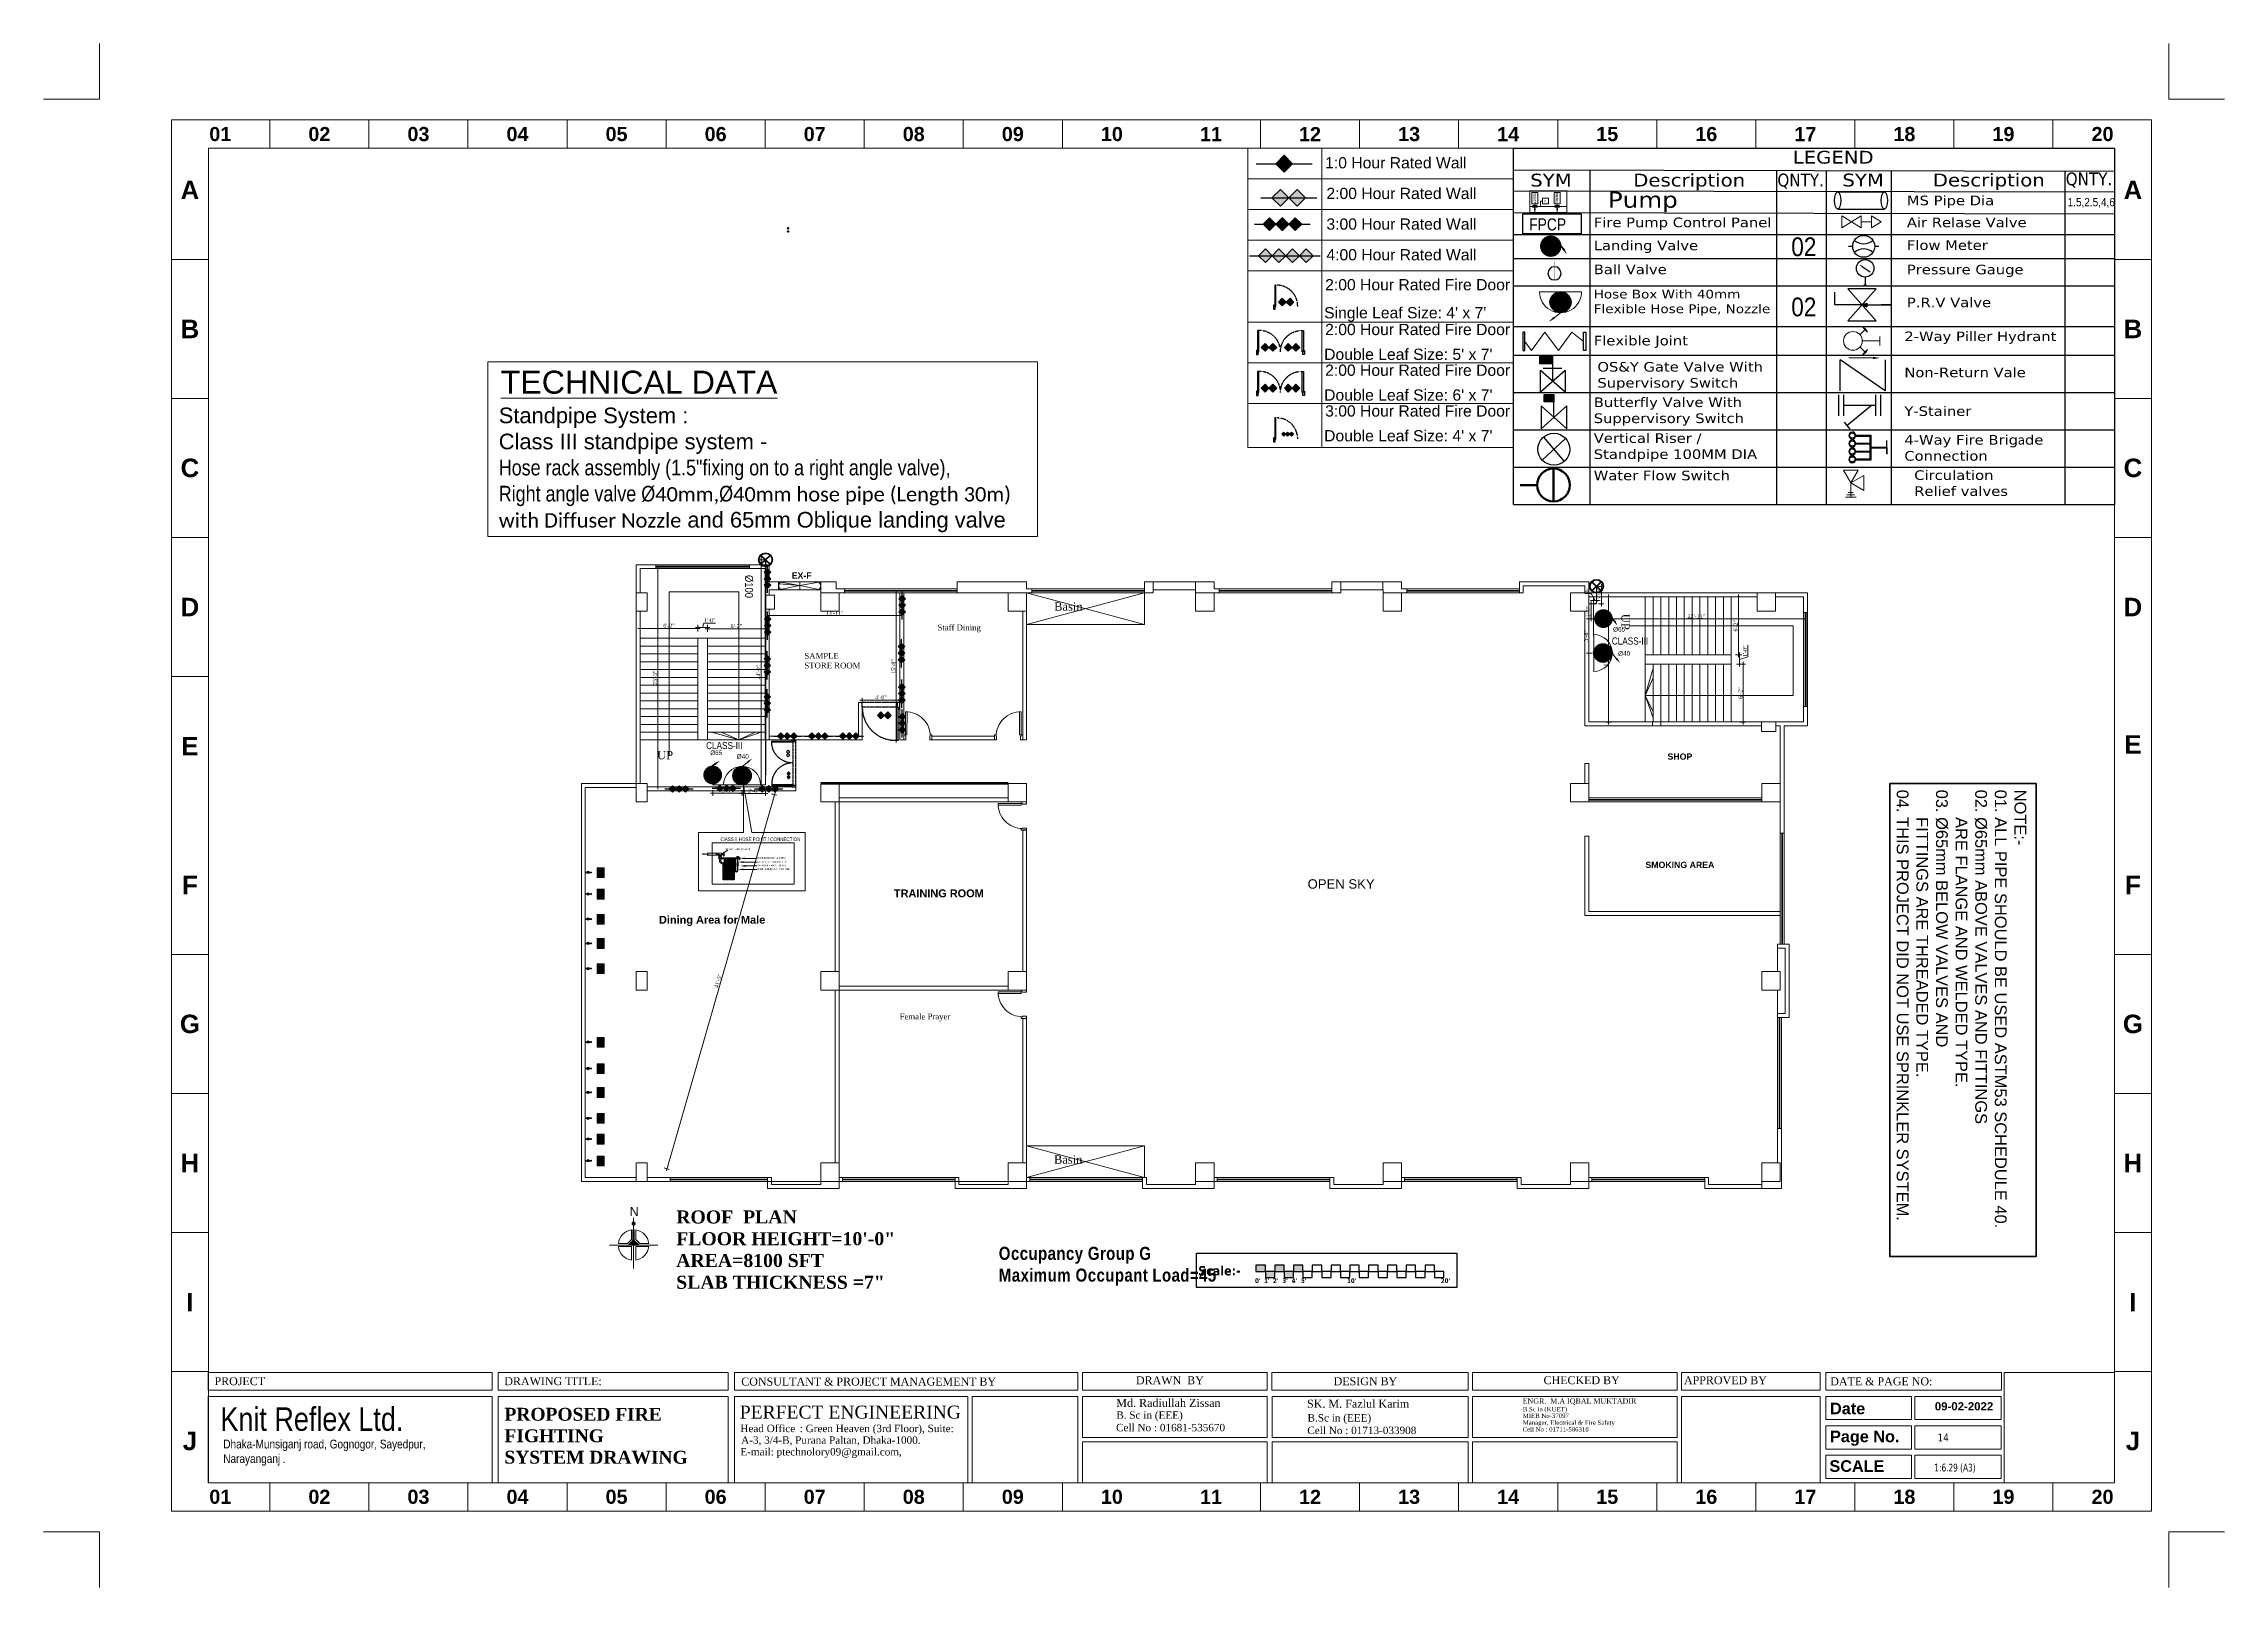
# Model space of a CAD drawing. Header units: inches. Extents: x -98933 to 1585249, y -3352739 to 192771.
# Drawn here: x 38160 to 40947, y 49230 to 51202 of the extents above; entities that cross this region are included whole.
import ezdxf

# ---------------------------------------------------------------- set-up
doc = ezdxf.new("R2010")
doc.units = ezdxf.units.IN
doc.header["$MEASUREMENT"] = 0
doc.header["$PDMODE"] = 35
doc.linetypes.add('CONTINOUS', pattern=[0])
doc.linetypes.add('DASH', pattern=[0.35, 0.25, -0.1])
doc.layers.get('0').update_dxf_attribs({"lineweight": 0})
doc.layers.get('Defpoints').update_dxf_attribs({"lineweight": 0})
for name, color, linetype in [('-TB', 7, 'Continuous'), ('8', 7, 'Continuous'), ('bp door', 40, 'Continuous'), ('F-TEXT', 7, 'Continuous'), ('fire rated wall', 7, 'Continuous'), ('FIREFIGHTING', 241, 'Continuous'), ('legend', 7, 'Continuous'), ('sprinkler', 100, 'Continuous'), ('T2', 254, 'Continuous')]:
    doc.layers.add(name, color=color, linetype=linetype)
for name, color, linetype, lineweight in [('A-Text', 7, 'Continuous', 0), ('AN-TEXT', 251, 'Continuous', 15), ('coloum', 220, 'Continuous', 0), ('COLUMN-2', 102, 'Continuous', 0), ('dia sp', 170, 'Continuous', 0), ('DIM', 7, 'Continuous', 0), ('DIM 01', 250, 'Continuous', 9), ('DIM.', 251, 'Continuous', 5), ('DIM_WORKING', 7, 'Continuous', 0), ('DOOR', 222, 'Continuous', 0), ('EPTPP7', 6, 'Continuous', 0), ('F-FIRE-BRIGADE', 1, 'Continuous', 5), ('F_Plano2', 32, 'Continuous', 0), ('F_Plano3', 1, 'Continuous', 0), ('FF-VALVES', 170, 'Continuous', 18), ('FIRE SCH', 8, 'Continuous', 0), ('FIRE TEX', 7, 'Continuous', 53), ('FITTINGS', 6, 'Continuous', 13), ('FPS- Butterfly Valve', 1, 'Continuous', 25), ('FPS- FBC-2', 1, 'Continuous', 25), ('FPS- Flexible Joint', 1, 'Continuous', 25), ('FPS- Hose Box', 1, 'Continuous', 25), ('FPS- Landing Valve', 1, 'Continuous', 25), ('FPS- Non Ruturn Valve', 1, 'Continuous', 25), ('FPS- OSY Valve', 1, 'Continuous', 25), ('FPS- Pillar Hydrant', 1, 'Continuous', 25), ('FPS- Pressure Gauge', 1, 'Continuous', 25), ('FPS- Pressure Relief Valve', 1, 'Continuous', 25), ('FPS- Riser', 1, 'Continuous', 25), ('FPS- Y-Strainer', 1, 'Continuous', 25), ('HATCH', 252, 'Continuous', 0), ('Inline', 7, 'Continuous', 0), ('Layer1', 134, 'Continuous', 0), ('MS Pipe', 1, 'Continuous', 18), ('NI_TEXT', 144, 'Continuous', 15), ('OHTDELIVERY', 7, 'Continuous', 0), ('Outline', 7, 'Continuous', 0), ('pipe line', 1, 'Continuous', 25), ('plater', 253, 'Continuous', 25), ('Scale', 7, 'Continuous', 0), ('Scale_Text', 7, 'Continuous', 0), ('SHEET', 186, 'Continuous', 35), ('Stair', 171, 'Continuous', 0), ('SYMBLE', 86, 'Continuous', 0), ('TEX', 7, 'Continuous', 0), ('Text', 7, 'Continuous', 0), ('Text1', 7, 'Continuous', 13), ('TEXT_TITLEBOX', 7, 'Continuous', 13), ('Titelblk', 7, 'Continuous', 25), ('TITLE', 7, 'Continuous', 20), ('TXT', 7, 'Continuous', 0), ('wall', 7, 'Continuous', 0), ('WALL (I)', 7, 'Continuous', 0), ('window', 140, 'Continuous', 0)]:
    doc.layers.add(name, color=color, linetype=linetype, lineweight=lineweight)
doc.styles.add('ARCH', font='times.ttf')
doc.styles.add('AREAL', font='arial.ttf')
doc.styles.add('arial narrow', font='tahoma.ttf')
doc.styles.add('isop', font='isocpeur.ttf')
doc.styles.add('legend', font='arial.ttf')
doc.styles.add('MON-01', font='ARIALN.TTF')
doc.styles.add('MONOTEXT', font='txt')
doc.styles.add('new', font='tahoma.ttf', dxfattribs={"width": 1.3})
doc.styles.add('rafik', font='arial.ttf')
doc.styles.add('REG', font='times.ttf')
doc.styles.add('RS', font='arial.ttf')
doc.styles.add('SHT-TEXT-1', font='times.ttf', dxfattribs={"height": 12})
doc.styles.get("Standard").update_dxf_attribs({"font": 'arialbd.ttf', "height": 24})
doc.styles.add('style1', font='arial.ttf')
doc.styles.add('TEXT', font='arial.ttf')
doc.styles.add('TX 5', font='ARIALN.TTF')
doc.styles.add('Verdana', font='verdana.ttf')
doc.styles.add('ZIA', font='ARIALN.TTF', dxfattribs={"width": 1.05, "height": 10})
doc.dimstyles.new('Dim-Pres', dxfattribs={"dimtxt": 5.5, "dimasz": 2, "dimexe": 1.5, "dimexo": 1.5, "dimgap": 1, "dimtad": 3, "dimdec": 0, "dimzin": 3, "dimdsep": 46, "dimlunit": 4, "dimtxsty": 'REG', "dimblk": 'point', "dimcen": 2, "dimclrd": 256, "dimclre": 256, "dimclrt": 7, "dimadec": 0, "dimazin": 0, "dimtfac": 0.75, "dimtdec": 0, "dimtmove": 1, "dimatfit": 3, "dimldrblk": 'point', "dimfxl": 0, "dimtolj": 1, "dimtzin": 0, "dimlwd": -1, "dimlwe": -1, "dimarcsym": 1})
pattern_1 = [(45.000001, (11343.90903, 677.33355), (-0.162272486, 0.162272494), [])]

msp = doc.modelspace()

# ---------------------------------------------------------------- texts
at = {"layer": '-TB', "lineweight": 0, "insert": (40580.09, 49425.96), "char_height": 9.65, "width": 34.2122, "attachment_point": 1, "style": 'arial narrow'}
msp.add_mtext('14', dxfattribs=at)
at = {"color": 7, "char_height": 16.6905, "attachment_point": 4}
for s, insert, width in [('{\\fTimes New Roman|b1|i0|c0|p18;ROOF  PLAN\\PFLOOR HEIGHT=10\'-0"\\PAREA=8100 SFT \\PSLAB THICKNESS =7" }', (38968.22, 49661.24), 651.8949), ('{\\fArial Narrow|b1|i0|c0|p34;\\T1.05;Occupancy Group G\\PMaximum Occupant Load=45\\P\\P\\fStaccato222 BT|b0|i0|c0|p66;\\T1;\\P\\fRomantic|b0|i0|c2|p2;\\H0.5455x;  }', (39380.41, 49602.22), 512.5918)]:
    msp.add_mtext(s, dxfattribs=dict(at, insert=insert, width=width))
at = {"color": 7, "insert": (38748.7, 49423.35), "char_height": 16.4619, "width": 234.5372, "attachment_point": 4, "rotation": 359.97233}
msp.add_mtext('\\pt2106;{\\fTimes New Roman|b1|i0|c0|p18;\\C256;PROPOSED FIRE  FIGHTING  \\PSYSTEM DRAWING }', dxfattribs=at)
at = {"layer": '8', "color": 7, "lineweight": -3, "style": 'TX 5'}
msp.add_text('FPCP', height=15.391, dxfattribs=at).set_placement((40058.35, 50963.65, 92.46))
at = {"layer": '8', "color": 7, "ltscale": 100000, "attachment_point": 1, "style": 'new'}
for s, insert, char_height, width in [('{\\C256;LEGEND}', (40395.12, 51065.4, 5.4), 16.3692, 168.4851), ('{\\C256;SYM}', (40059.6, 51036.14, 5.4), 16.3692, 168.4851), ('{\\C256;Description}', (40191.26, 51036.14, 5.4), 16.3692, 168.4851), ('{\\W1;\\C256;QNTY.}', (40375.49, 51036.25, 53.79), 16.3692, 57.8173), ('{\\C256;SYM}', (40458.6, 51036.25, 42.72), 16.3692, 57.8173), ('{\\C256;Description}', (40574.12, 51036.25, 42.72), 16.3692, 168.4851), ('{\\W1;\\C256;QNTY.}', (40743.93, 51037.7, 53.79), 16.3692, 57.8173), ('{\\C256;Pump}', (40158.88, 51013.13, 37.32), 20.4615, 99.4063), ('{\\C256;MS Pipe Dia}', (40540.93, 51008.11, 39.14), 12.2769, 232.7529), ('{\\C256;Fire Pump Control Panel}', (40140.75, 50980.08, 37.32), 12.2769, 232.7529), ('{\\C256;Air Relase Valve}', (40540.93, 50980.08, 5.4), 12.2769, 232.7529), ('{\\C256;Landing Valve}', (40140.75, 50950.62, 37.32), 12.2769, 232.7529), ('{\\C256;Flow Meter}', (40540.93, 50950.96, 5.4), 12.2769, 232.7529), ('{\\C256;Ball Valve}', (40140.75, 50920.03, 7.41), 12.2769, 232.7529), ('{\\C256;Pressure Gauge}', (40540.93, 50919.84, 5.4), 12.2769, 232.7529), ('{\\C256;Hose Box With 40mm Flexible Hose Pipe, Nozzle}', (40140.75, 50887.95, 7.41), 11.2538, 232.1413), ('{\\C256;P.R.V Valve}', (40540.93, 50877.87, 5.4), 12.2769, 232.7529), ('{\\C256;2-Way Piller Hydrant}', (40537.68, 50834.48, 7.41), 12.2769, 232.7529), ('{\\C256;Flexible Joint}', (40140.75, 50829.06, 7.41), 12.2769, 232.7529), ('{\\C256;OS&Y Gate Valve With Supervisory Switch}', (40145.43, 50795.55, 7.41), 12.2769, 232.7529), ('{\\C256;Non-Return Vale}', (40537.68, 50788.4, 7.41), 12.2769, 232.7529), ('{\\C256;Butterfly Valve With Suppervisory Switch}', (40140.75, 50750.26, 7.41), 12.2769, 232.7529), ('{\\C256;Y-Stainer}', (40537.68, 50738.96, 7.41), 12.2769, 199.7907), ('{\\C256;Vertical Riser / Standpipe 100MM DIA}', (40140.75, 50704.39, 7.41), 12.2769, 232.7529), ('{\\C256;4-Way Fire Brig\\W1;a\\W1.3;de Connection}', (40537.68, 50702.19, 7.41), 12.2769, 232.7529), ('{\\C256;Water Flow Switch}', (40140.75, 50656.65, 8.95), 12.2769, 232.7529), ('\\pi-8,l8,t8;Circulation \\PRelief valves', (40550.35, 50657.16, 1462261.85), 12.2769, 232.7529)]:
    msp.add_mtext(s, dxfattribs=dict(at, insert=insert, char_height=char_height, width=width))
at = {"layer": 'A-Text', "color": 7, "insert": (38914.53, 49704.17), "char_height": 11.71, "attachment_point": 2, "rotation": 180, "style": 'RS'}
msp.add_mtext('N', dxfattribs=at)
at = {"layer": 'AN-TEXT', "lineweight": 25, "attachment_point": 1, "style": 'isop'}
for s, insert, char_height, width in [('{\\fTahoma|b1|i0|c0|p34;\\C7;Scale:-}', (39635.36, 49640.35), 12, 50.5478), ("{\\fTahoma|b1|i0|c0|p34;\\C7;0'}", (39707.87, 49624.61), 6, 8.2447), ("{\\fTahoma|b1|i0|c0|p34;\\C7;1'}", (39719.41, 49624.61), 6, 8.2447), ("{\\fTahoma|b1|i0|c0|p34;\\C7;2'}", (39730.76, 49624.61), 6, 8.2447), ("{\\fTahoma|b1|i0|c0|p34;\\C7;3'}", (39742.89, 49624.61), 6, 8.2447), ("{\\fTahoma|b1|i0|c0|p34;\\C7;4'}", (39754.73, 49624.61), 6, 8.2447), ("{\\fTahoma|b1|i0|c0|p34;\\C7;5'}", (39766.57, 49624.61), 6, 8.2447), ("{\\fTahoma|b1|i0|c0|p34;\\C7;10'}", (39825.42, 49624.61), 6, 8.2447), ("{\\fTahoma|b1|i0|c0|p34;\\C7;20'}", (39945.26, 49624.61), 6, 8.2447)]:
    msp.add_mtext(s, dxfattribs=dict(at, insert=insert, char_height=char_height, width=width))
at = {"layer": 'coloum', "color": 7, "lineweight": 13, "insert": (39817.94, 50134.59), "char_height": 12, "width": 259.1873, "attachment_point": 2, "style": 'style1'}
msp.add_mtext('OPEN SKY', dxfattribs=at)
at = {"layer": 'DIM.', "color": 5, "lineweight": 13, "insert": (38502.62, 49419.51), "char_height": 30.1016, "width": 815.3795, "attachment_point": 5, "style": 'TEXT'}
msp.add_mtext('{\\fArial Narrow|b0|i0|c0|p34;Knit Reflex Ltd.\\C256;\\P\\pt11.29893;\\fSwis721 BT|b1|i0|c0|p34;\\C7; }', dxfattribs=at)
at = {"layer": 'FF-VALVES', "color": 7, "style": 'arial narrow', "width": 0.8}
msp.add_text('1:6.29 (A3)', height=9.937, dxfattribs=at).set_placement((40576, 49377.85))
at = {"layer": 'SYMBLE', "color": 7, "ltscale": 30, "char_height": 10.56, "width": 17.4246, "attachment_point": 1, "style": 'ARCH'}
for s, insert in [('Basin', (39451.19, 50488.37)), ('UP', (38943.81, 50298.46)), ('Basin', (39450.94, 49781.75))]:
    msp.add_mtext(s, dxfattribs=dict(at, insert=insert))
at = {"layer": 'SYMBLE', "color": 7, "ltscale": 30, "insert": (40186.62, 50473.74), "char_height": 10.56, "width": 17.4246, "attachment_point": 1, "rotation": 270, "style": 'ARCH'}
msp.add_mtext('UP', dxfattribs=at)
at = {"layer": 'TEX', "color": 7, "lineweight": 0, "ltscale": 5, "transparency": 33554687, "char_height": 8, "width": 99.062, "attachment_point": 8, "style": 'Verdana'}
for s, insert in [('{\\fArial|b1|i0|c0|p34;\\C5;EX-F}', (39128.51, 50518.62)), ('{\\fArial|b1|i0|c0|p34;\\C5;SHOP}', (40250.85, 50287.24)), ('{\\fArial|b1|i0|c0|p34;\\C5;SMOKING AREA}', (40250.85, 50148.86))]:
    msp.add_mtext(s, dxfattribs=dict(at, insert=insert))
at = {"layer": 'TEX', "color": 7, "ltscale": 30, "char_height": 7.392, "width": 135.92, "attachment_point": 1, "style": 'ARCH'}
for s, insert in [('Staff Dining', (39302.03, 50460)), ('SAMPLE \\PSTORE ROOM', (39131.99, 50423.72)), ('Female Prayer', (39253.72, 49962.86))]:
    msp.add_mtext(s, dxfattribs=dict(at, insert=insert))
at = {"layer": 'Text', "lineweight": -2, "ltscale": 10, "attachment_point": 1, "style": 'ZIA'}
for s, insert, char_height, width in [('{\\C6;1.5,2.5,4,6}', (40746.41, 51005.13, 14.16), 10.6161, 17.5369), ('{\\C6;02}', (40393.19, 50954.76, -9.91), 23.945, 39.5558), ('{\\C6;02}', (40393.19, 50877.89, -9.91), 23.945, 39.5558)]:
    msp.add_mtext(s, dxfattribs=dict(at, insert=insert, char_height=char_height, width=width))
at = {"layer": 'Text', "color": 7, "lineweight": -3, "ltscale": 10, "insert": (39066.32, 50523.41), "char_height": 10, "width": 46.1706, "attachment_point": 1, "rotation": 270, "style": 'ZIA'}
msp.add_mtext('%%C100', dxfattribs=at)
at = {"layer": 'Text', "color": 7, "char_height": 10, "width": 213.3902, "attachment_point": 5}
for s, insert in [('TRAINING ROOM', (39303.84, 50116.54)), ('Dining Area for Male ', (39014.09, 50081.3))]:
    msp.add_mtext(s, dxfattribs=dict(at, insert=insert))
at = {"layer": 'Text', "color": 56, "insert": (38389.4, 49401.9), "char_height": 11.1804, "width": 428.5963, "attachment_point": 4, "style": 'MONOTEXT'}
msp.add_mtext('{\\fArial Narrow|b0|i0|c0|p34;\\C7;Dhaka-Munsiganj road, Gognogor, Sayedpur, \\PNarayanganj .}', dxfattribs=at)
at = {"layer": 'TEXT_TITLEBOX', "lineweight": 25, "style": 'SHT-TEXT-1'}
for s, height, p in [('PROJECT', 10.131, (38378.18, 49488.15)), ('DRAWING TITLE:', 10.1308, (38748.56, 49488.15)), ('CONSULTANT & PROJECT MANAGEMENT BY', 10.1308, (39051.37, 49487.66)), ('DRAWN  BY', 10.131, (39555.75, 49489.33)), ('DESIGN BY', 10.131, (39808.35, 49488.1)), ('CHECKED BY', 10.131, (40076.62, 49489.43)), ('APPROVED BY', 10.1308, (40256.08, 49489.37)), ('DATE & PAGE NO:', 10.1308, (40443.03, 49487.98)), ('Md. Radiullah Zissan', 10.2145, (39530.54, 49460.38)), ('SK. M. Fazlul Karim', 10.2145, (39774.31, 49459.34)), ('ENGR.  M.A IQBAL MUKTADIR', 6.6584, (40049.96, 49464.55)), ('B. Sc in (EEE)', 9.4579, (39530.61, 49445.24)), ('B.Sc in (EEE)', 9.4579, (39775.02, 49441.66)), ('B.Sc in (KUET)', 5.6739, (40050.02, 49454.66)), ('MIEB No-37097', 5.6739, (40050.02, 49446.14)), ('Manager, Electrical & Fire Safety', 5.6739, (40050.02, 49437.48)), ('Cell No : 01681-535670', 9.4579, (39530.34, 49429.24)), ('Cell No : 01713-033908', 9.4579, (39774.75, 49425.66)), ('Cell No : 01711-586310', 5.6739, (40049.86, 49428.83))]:
    msp.add_text(s, height=height, dxfattribs=at).set_placement(p)
at = {"layer": 'TEXT_TITLEBOX', "color": 1, "lineweight": 25, "style": 'SHT-TEXT-1'}
msp.add_text('PERFECT ENGINEERING', height=16.5502, dxfattribs=at).set_placement((39049.44, 49445.46))
at = {"layer": 'TEXT_TITLEBOX', "lineweight": 25}
for s, height, p in [('Date', 14.829, (40442.74, 49450.92)), ('09-02-2022', 10.451, (40576.61, 49455.93)), ('Page No.', 14.829, (40442.75, 49415.23))]:
    msp.add_text(s, height=height, dxfattribs=at).set_placement(p)
at = {"layer": 'TEXT_TITLEBOX', "color": 7, "lineweight": 25, "style": 'SHT-TEXT-1'}
for s, p in [('Head Office', (39050.15, 49428.13)), ('A-3, 3/4-B, Purana Paltan, Dhaka-1000.', (39051.19, 49413.24)), (': Green Heaven (3rd Floor), Suite:', (39126.06, 49428.13)), ('E-mail: ptechnolory09@gmail.com,', (39050.16, 49398.34))]:
    msp.add_text(s, height=9.4572, dxfattribs=at).set_placement(p)
at = {"layer": 'TEXT_TITLEBOX', "color": 1, "lineweight": 25}
msp.add_text('SCALE', height=14.829, dxfattribs=at).set_placement((40441.97, 49377.36))
at = {"layer": 'TXT', "color": 7, "lineweight": -2, "style": 'MON-01'}
for s, height, p in [('CLASS-III', 9.13, (40163.86, 50434.44)), ('%%C65', 5.94, (40165.48, 50451.11)), ('%%C40', 5.94, (40171.96, 50420.17)), ('CLASS-III', 9.13, (39006.46, 50300.93, 9.7)), ('%%C65', 5.94, (39011.69, 50293.32, 9.7)), ('%%C40', 5.94, (39045.54, 50288.68, 9.7))]:
    msp.add_text(s, height=height, dxfattribs=at).set_placement(p)

# ---------------------------------------------------------------- blocks, each defined once
blk = doc.blocks.new('TGH')
at = {"layer": 'Stair', "linetype": 'Continuous'}
for p, q in [((67647.3, -30194.2), (67645.9, -30194.2)), ((67647.3, -30194.7), (67645.9, -30194.7)), ((67647.9, -30194.2), (67647.6, -30194.2)), ((67647.9, -30194.7), (67647.6, -30194.7)), ((67649, -30194.2), (67648.7, -30194.2)), ((67649, -30194.7), (67648.7, -30194.7)), ((67650.5, -30194.2), (67649.3, -30194.2)), ((67650.5, -30194.7), (67649.3, -30194.7))]:
    blk.add_line(p, q, dxfattribs=at)
for radius in [1, 0.75]:
    blk.add_circle((67648.3, -30194.4), radius, dxfattribs=at)
for centre, radius, start, end in [((67648.3, -30194.4), 0.5, 32.1546, 147.8454), ((67648.3, -30194.4), 0.5, 212.1546, 327.8454), ((67650.8, -30194.4), 0.375, 225.203, 134.797)]:
    blk.add_arc(centre, radius, start, end, dxfattribs=at)
blk = doc.blocks.new('A$C2D517346')
at = {"layer": 'DOOR'}
for p, q in [((2.3, 5.3), (2.3, 40)), ((4.5, 7.5), (4.6, 40)), ((0, 7.5), (4.5, 7.5))]:
    blk.add_line(p, q, dxfattribs=at)
for points in [[(0, 7.5), (2.3, 7.5), (2.3, 5.3), (3, 5.3), (3, 0), (0, 0)], [(40, 7.5), (37.7, 7.5), (37.7, 5.3), (37, 5.3), (37, 0), (40, 0)]]:
    blk.add_lwpolyline(points, close=True, dxfattribs=at)
blk.add_arc((3, 5.3), 34.7, 0, 91.2375, dxfattribs=at)
blk = doc.blocks.new('bfg')
at = {"layer": 'fire rated wall'}
h = blk.add_hatch(color=1, dxfattribs=at)
h.dxf.hatch_style = 1
h.paths.add_polyline_path([(9432308.7, -5613534.5), (9432321.4, -5613547.3), (9432334.2, -5613534.5)])
h.paths.add_polyline_path([(9432334.2, -5613534.5), (9432321.4, -5613521.8), (9432308.7, -5613534.5)])
h.paths.add_polyline_path([(9432334.2, -5613534.5), (9432359.7, -5613534.5), (9432346.9, -5613521.8)])
h.paths.add_polyline_path([(9432334.2, -5613534.5), (9432346.9, -5613547.3), (9432359.7, -5613534.5)])
at = {"layer": 'fire rated wall', "color": 1, "elevation": 0}
for points in [[(9432321.4, -5613547.3), (9432334.2, -5613534.5), (9432321.4, -5613521.8), (9432308.7, -5613534.5)], [(9432346.9, -5613547.3), (9432359.7, -5613534.5), (9432346.9, -5613521.8), (9432334.2, -5613534.5)]]:
    blk.add_lwpolyline(points, close=True, dxfattribs=at)
blk.add_lwpolyline([(9432291.7, -5613534.5), (9432376.7, -5613534.5)], dxfattribs=at)
blk = doc.blocks.new('3HR RATE')
at = {"layer": 'fire rated wall', "xscale": 1.292997314696549, "yscale": 1.292997314696549, "zscale": 1.292997314696549}
for p in [(-12191616, 7245477), (-12191583, 7245477)]:
    blk.add_blockref('bfg', p, dxfattribs=at)
blk = doc.blocks.new('dot')
at = {"color": 4}
for p, q in [((-1.5, 0), (1.5, 0)), ((0, 1.5), (0, -1.5))]:
    blk.add_line(p, q, dxfattribs=at)
at = {"color": 6, "const_width": 0.5}
blk.add_lwpolyline([(-0.25, 0, 1), (0.25, 0, 1)], format="xyb", close=True, dxfattribs=at)
blk = doc.blocks.new('point')
blk.add_blockref('dot', (0, 0))
blk = doc.blocks.new('*D360')
at = {"layer": 'Defpoints', "color": 0, "ltscale": 30, "transparency": 16777216}
for p in [(40160.1, 50495.5), (40159.5, 50335.5), (40165.3, 50335.5)]:
    blk.add_point(p, dxfattribs=at)
at = {"layer": 'Layer1', "ltscale": 30, "transparency": 16777216}
for p, q in [((40159.5, 50495.5), (40158, 50495.5)), ((40159.5, 50493.5), (40159.5, 50337.5)), ((40163.5, 50335.5), (40158, 50335.5))]:
    blk.add_line(p, q, dxfattribs=at)
at = {"layer": 'Layer1', "ltscale": 30, "transparency": 16777216, "xscale": 2, "yscale": 2, "zscale": 2}
for p, rotation in [((40159.5, 50495.5), 90), ((40159.5, 50335.5), 270)]:
    blk.add_blockref('point', p, dxfattribs=dict(at, rotation=rotation))
at = {"layer": 'Layer1', "color": 7, "ltscale": 30, "transparency": 16777216, "insert": (40155.9, 50415.5), "char_height": 5, "attachment_point": 5, "rotation": 90, "style": 'REG'}
blk.add_mtext('\\A1;13\'-4"', dxfattribs=at)
blk = doc.blocks.new('*D361')
at = {"layer": 'Defpoints', "color": 0, "ltscale": 30, "transparency": 16777216}
for p in [(40316.5, 50495.5), (40316.5, 50421.5), (40325.7, 50421.5)]:
    blk.add_point(p, dxfattribs=at)
at = {"layer": 'Layer1', "ltscale": 30, "transparency": 16777216}
for p, q in [((40321.7, 50495.5), (40327.2, 50495.5)), ((40325.7, 50493.5), (40325.7, 50423.5)), ((40321.7, 50421.5), (40327.2, 50421.5))]:
    blk.add_line(p, q, dxfattribs=at)
at = {"layer": 'Layer1', "ltscale": 30, "transparency": 16777216, "xscale": 2, "yscale": 2, "zscale": 2}
for p, rotation in [((40325.7, 50495.5), 90), ((40325.7, 50421.5), 270)]:
    blk.add_blockref('point', p, dxfattribs=dict(at, rotation=rotation))
at = {"layer": 'Layer1', "color": 7, "ltscale": 30, "transparency": 16777216, "insert": (40322.1, 50458.5), "char_height": 5, "attachment_point": 5, "rotation": 90, "style": 'REG'}
blk.add_mtext('\\A1;6\'-2"', dxfattribs=at)
blk = doc.blocks.new('*D362')
at = {"layer": 'Defpoints', "color": 0, "ltscale": 30, "transparency": 16777216}
for p in [(40316.5, 50421.5), (40316.5, 50409.5), (40327.2, 50409.5)]:
    blk.add_point(p, dxfattribs=at)
at = {"layer": 'Layer1', "ltscale": 30, "transparency": 16777216}
for p, q in [((40323.2, 50421.5), (40328.7, 50421.5)), ((40327.2, 50419.5), (40327.2, 50411.5)), ((40327.2, 50415.5), (40337.8, 50418.7)), ((40337.8, 50418.7), (40337.8, 50433.6)), ((40323.2, 50409.5), (40328.7, 50409.5))]:
    blk.add_line(p, q, dxfattribs=at)
at = {"layer": 'Layer1', "ltscale": 30, "transparency": 16777216, "xscale": 2, "yscale": 2, "zscale": 2}
for p, rotation in [((40327.2, 50421.5), 90), ((40327.2, 50409.5), 270)]:
    blk.add_blockref('point', p, dxfattribs=dict(at, rotation=rotation))
at = {"layer": 'Layer1', "color": 7, "ltscale": 30, "transparency": 16777216, "insert": (40334.2, 50426.1), "char_height": 5, "attachment_point": 5, "rotation": 90, "style": 'REG'}
blk.add_mtext('\\A1;1\'-0"', dxfattribs=at)
blk = doc.blocks.new('*D363')
at = {"layer": 'Defpoints', "color": 0, "ltscale": 30, "transparency": 16777216}
for p in [(40316.5, 50409.5), (40316.5, 50335.5), (40331.8, 50335.5)]:
    blk.add_point(p, dxfattribs=at)
at = {"layer": 'Layer1', "ltscale": 30, "transparency": 16777216}
for p, q in [((40327.8, 50409.5), (40333.3, 50409.5)), ((40331.8, 50407.5), (40331.8, 50337.5)), ((40327.8, 50335.5), (40333.3, 50335.5))]:
    blk.add_line(p, q, dxfattribs=at)
at = {"layer": 'Layer1', "ltscale": 30, "transparency": 16777216, "xscale": 2, "yscale": 2, "zscale": 2}
for p, rotation in [((40331.8, 50409.5), 90), ((40331.8, 50335.5), 270)]:
    blk.add_blockref('point', p, dxfattribs=dict(at, rotation=rotation))
at = {"layer": 'Layer1', "color": 7, "ltscale": 30, "transparency": 16777216, "insert": (40328.2, 50372.5), "char_height": 5, "attachment_point": 5, "rotation": 90, "style": 'REG'}
blk.add_mtext('\\A1;6\'-2"', dxfattribs=at)
blk = doc.blocks.new('*D364')
at = {"layer": 'Defpoints', "color": 0, "ltscale": 30, "transparency": 16777216}
for p in [(40134.5, 50477), (40409, 50477), (40409, 50467.2)]:
    blk.add_point(p, dxfattribs=at)
at = {"layer": 'Layer1', "ltscale": 30, "transparency": 16777216}
for p, q in [((40134.5, 50471.2), (40134.5, 50465.7)), ((40409, 50471.2), (40409, 50465.7)), ((40136.5, 50467.2), (40407, 50467.2))]:
    blk.add_line(p, q, dxfattribs=at)
at = {"layer": 'Layer1', "ltscale": 30, "transparency": 16777216, "xscale": 2, "yscale": 2, "zscale": 2, "rotation": 180}
blk.add_blockref('point', (40134.5, 50467.2), dxfattribs=at)
at = {"layer": 'Layer1', "ltscale": 30, "transparency": 16777216, "xscale": 2, "yscale": 2, "zscale": 2}
blk.add_blockref('point', (40409, 50467.2), dxfattribs=at)
at = {"layer": 'Layer1', "color": 7, "ltscale": 30, "transparency": 16777216, "insert": (40271.8, 50470.7), "char_height": 5, "attachment_point": 5, "style": 'REG'}
blk.add_mtext('\\A1;22\'-11"', dxfattribs=at)
blk = doc.blocks.new('*D365')
at = {"layer": 'Defpoints', "color": 0, "ltscale": 30, "transparency": 16777216}
for p in [(38996, 50455), (38922, 50442.5), (38996, 50442.5)]:
    blk.add_point(p, dxfattribs=at)
at = {"layer": 'Layer1', "ltscale": 30, "transparency": 16777216}
for p, q in [((38922, 50451), (38922, 50456.5)), ((38924, 50455), (38994, 50455)), ((38996, 50451), (38996, 50456.5))]:
    blk.add_line(p, q, dxfattribs=at)
at = {"layer": 'Layer1', "ltscale": 30, "transparency": 16777216, "xscale": 2, "yscale": 2, "zscale": 2, "rotation": 180}
blk.add_blockref('point', (38922, 50455), dxfattribs=at)
at = {"layer": 'Layer1', "ltscale": 30, "transparency": 16777216, "xscale": 2, "yscale": 2, "zscale": 2}
blk.add_blockref('point', (38996, 50455), dxfattribs=at)
at = {"layer": 'Layer1', "color": 7, "ltscale": 30, "transparency": 16777216, "insert": (38959, 50458.5), "char_height": 5, "attachment_point": 5, "style": 'REG'}
blk.add_mtext('\\A1;6\'-2"', dxfattribs=at)
blk = doc.blocks.new('*D366')
at = {"layer": 'Defpoints', "color": 0, "ltscale": 30, "transparency": 16777216}
for p in [(39008, 50456.5), (38996, 50442.5), (39008, 50442.5)]:
    blk.add_point(p, dxfattribs=at)
at = {"layer": 'Layer1', "ltscale": 30, "transparency": 16777216}
for p, q in [((38996, 50452.5), (38996, 50458)), ((38998, 50456.5), (39006, 50456.5)), ((39002, 50456.5), (39003.7, 50462)), ((39003.7, 50462), (39018.5, 50462)), ((39008, 50452.5), (39008, 50458))]:
    blk.add_line(p, q, dxfattribs=at)
at = {"layer": 'Layer1', "ltscale": 30, "transparency": 16777216, "xscale": 2, "yscale": 2, "zscale": 2, "rotation": 180}
blk.add_blockref('point', (38996, 50456.5), dxfattribs=at)
at = {"layer": 'Layer1', "ltscale": 30, "transparency": 16777216, "xscale": 2, "yscale": 2, "zscale": 2}
blk.add_blockref('point', (39008, 50456.5), dxfattribs=at)
at = {"layer": 'Layer1', "color": 7, "ltscale": 30, "transparency": 16777216, "insert": (39011.1, 50465.6), "char_height": 5, "attachment_point": 5, "style": 'REG'}
blk.add_mtext('\\A1;1\'-0"', dxfattribs=at)
blk = doc.blocks.new('*D367')
at = {"layer": 'Defpoints', "color": 0, "ltscale": 30, "transparency": 16777216}
for p in [(39082, 50454.6), (39008, 50442.5), (39082, 50442.5)]:
    blk.add_point(p, dxfattribs=at)
at = {"layer": 'Layer1', "ltscale": 30, "transparency": 16777216}
for p, q in [((39008, 50450.6), (39008, 50456.1)), ((39010, 50454.6), (39080, 50454.6)), ((39082, 50450.6), (39082, 50456.1))]:
    blk.add_line(p, q, dxfattribs=at)
at = {"layer": 'Layer1', "ltscale": 30, "transparency": 16777216, "xscale": 2, "yscale": 2, "zscale": 2, "rotation": 180}
blk.add_blockref('point', (39008, 50454.6), dxfattribs=at)
at = {"layer": 'Layer1', "ltscale": 30, "transparency": 16777216, "xscale": 2, "yscale": 2, "zscale": 2}
blk.add_blockref('point', (39082, 50454.6), dxfattribs=at)
at = {"layer": 'Layer1', "color": 7, "ltscale": 30, "transparency": 16777216, "insert": (39045, 50458.1), "char_height": 5, "attachment_point": 5, "style": 'REG'}
blk.add_mtext('\\A1;6\'-2"', dxfattribs=at)
blk = doc.blocks.new('*D368')
at = {"layer": 'Defpoints', "color": 0, "ltscale": 30, "transparency": 16777216}
for p in [(38942, 50531.5), (38942, 50252.5), (38944.7, 50252.5)]:
    blk.add_point(p, dxfattribs=at)
at = {"layer": 'Layer1', "ltscale": 30, "transparency": 16777216}
for p, q in [((38943.5, 50531.5), (38946.2, 50531.5)), ((38944.7, 50529.5), (38944.7, 50254.5)), ((38943.5, 50252.5), (38946.2, 50252.5))]:
    blk.add_line(p, q, dxfattribs=at)
at = {"layer": 'Layer1', "ltscale": 30, "transparency": 16777216, "xscale": 2, "yscale": 2, "zscale": 2}
for p, rotation in [((38944.7, 50531.5), 90), ((38944.7, 50252.5), 270)]:
    blk.add_blockref('point', p, dxfattribs=dict(at, rotation=rotation))
at = {"layer": 'Layer1', "color": 7, "ltscale": 30, "transparency": 16777216, "insert": (38941.2, 50392), "char_height": 5, "attachment_point": 5, "rotation": 90, "style": 'REG'}
blk.add_mtext('\\A1;23\'-3"', dxfattribs=at)
blk = doc.blocks.new('fhfghfhfghd')
at = {"ltscale": 100000, "extrusion": (0.163724, -1.51968e-14, 0.986506)}
h = blk.add_hatch(color=1, dxfattribs=at)
h.paths.add_polyline_path([(-12400, -24623.6), (-12402.1, -24625.6), (-12400, -24627.7), (-12400, -24627.7), (-12400, -24627.7), (-12398, -24625.6)])
h.paths.add_polyline_path([(-12402.1, -24629.8), (-12400, -24631.8), (-12398, -24629.8), (-12400, -24627.7), (-12400, -24627.7), (-12400, -24627.7)])
at = {"ltscale": 100000}
h = blk.add_hatch(color=1, dxfattribs=at)
h.paths.add_polyline_path([(24988.4, -12399.4), (24990.5, -12401.5), (24992.6, -12399.4), (24992.6, -12399.4), (24992.6, -12399.4), (24990.5, -12397.3)])
h.paths.add_polyline_path([(24994.7, -12401.5), (24996.8, -12399.4), (24994.7, -12397.3), (24992.6, -12399.4), (24992.6, -12399.4), (24992.6, -12399.4)])
at = {"layer": 'bp door', "color": 1}
for p, q in [((24947.3, -12395.4, 2.7), (24947.3, -12390.2, 2.7)), ((24948.6, -12395.4, 2.7), (24947.3, -12395.4, 2.7)), ((24948.6, -12421, 2.7), (24948.6, -12393.9, 2.7)), ((24949.4, -12390.2, 2.7), (24949.4, -12393.9, 2.7)), ((24950.2, -12393.9, 2.7), (24950.2, -12421, 2.7))]:
    blk.add_line(p, q, dxfattribs=at)
at = {"layer": 'bp door', "color": 1, "extrusion": (-0.163724, 0, 0.986506)}
blk.add_line((24947.3, -12393.2, 2.7), (24949.3, -12393.2, 3), dxfattribs=at)
at = {"layer": 'bp door', "color": 1, "linetype": 'DASH'}
for p, q in [((25005.2, -12390.2, 2.7), (24947.8, -12390.2, 2.7)), ((24948.6, -12393.9, 2.7), (25004.4, -12393.9, 2.7))]:
    blk.add_line(p, q, dxfattribs=at)
at = {"layer": 'bp door', "color": 1, "extrusion": (0.163724, -1.51968e-14, 0.986506), "elevation": 4087.1}
for points in [[(-12400, -24627.7), (-12398, -24625.6), (-12400, -24623.6), (-12402.1, -24625.6)], [(-12400, -24627.7), (-12398, -24625.6), (-12400, -24623.6), (-12402.1, -24625.6)], [(-12400, -24631.8), (-12398, -24629.8), (-12400, -24627.7), (-12402.1, -24629.8)]]:
    blk.add_lwpolyline(points, close=True, dxfattribs=at)
at = {"layer": 'bp door', "color": 1, "elevation": 2.7}
for points in [[(24992.1, -12399.4), (24990, -12397.3), (24987.9, -12399.4), (24990, -12401.5)], [(24992.1, -12399.4), (24990, -12397.3), (24987.9, -12399.4), (24990, -12401.5)], [(24996.8, -12399.4), (24994.7, -12397.3), (24992.6, -12399.4), (24994.7, -12401.5)], [(25004.4, -12421), (25005.9, -12421), (25005.9, -12393.9), (25004.4, -12393.9)], [(25005.2, -12393.9), (25005.9, -12393.9), (25005.9, -12395.4), (25007.3, -12395.4), (25007.3, -12390.2), (25005.2, -12390.2)]]:
    blk.add_lwpolyline(points, close=True, dxfattribs=at)
at = {"layer": 'bp door', "color": 1, "linetype": 'DASH'}
blk.add_arc((25003.3, -12394.2, 2.7), 26.8, 179.3284, 272.3206, dxfattribs=at)
at = {"layer": 'bp door', "color": 1, "linetype": 'DASH', "extrusion": (8.20373e-15, -1.51906e-14, -1)}
blk.add_ellipse((24949.7, -12394.2, 2.7), major_axis=(19, -19), ratio=1, start_param=5.486066, end_param=7.109086, dxfattribs=at)
blk = doc.blocks.new('fddfgdgfsg')
at = {"ltscale": 100000}
h = blk.add_hatch(color=1, dxfattribs=at)
h.paths.add_polyline_path([(2091.9, -12379), (2096.3, -12383.4), (2100.7, -12379), (2100.7, -12379), (2100.7, -12379), (2096.3, -12374.6)])
h.paths.add_polyline_path([(2105.1, -12383.4), (2109.6, -12379), (2105.1, -12374.6), (2100.7, -12379), (2100.7, -12379), (2100.7, -12379)])
at = {"layer": 'bp door', "color": 1, "linetype": 'DASH'}
for p, q in [((2117.3, -12362.6, -9.7), (2072.6, -12362.6, -9.7)), ((2072.6, -12368.4, -9.7), (2072.6, -12362.6, -9.7)), ((2117.3, -12368.4, -9.7), (2072.6, -12368.4, -9.7))]:
    blk.add_line(p, q, dxfattribs=at)
at = {"layer": 'bp door', "color": 1, "elevation": -9.7}
for points in [[(2116.1, -12410.6), (2118.5, -12410.6), (2118.5, -12368.4), (2116.1, -12368.4)], [(2117.3, -12368.4), (2118.5, -12368.4), (2118.5, -12370.9), (2120.6, -12370.9), (2120.6, -12362.6), (2117.3, -12362.6)], [(2100.7, -12379), (2096.3, -12374.6), (2091.9, -12379), (2096.3, -12383.4)], [(2109.6, -12379), (2105.1, -12374.6), (2100.7, -12379), (2105.1, -12383.4)]]:
    blk.add_lwpolyline(points, close=True, dxfattribs=at)
at = {"layer": 'bp door', "color": 1, "linetype": 'DASH'}
blk.add_arc((2114.4, -12368.9, -9.7), 41.8, 179.3284, 272.3206, dxfattribs=at)
blk = doc.blocks.new('*D412')
at = {"layer": 'Defpoints', "color": 0, "ltscale": 30, "transparency": 16777216}
for p in [(39087, 50479.8), (39254, 50479.8), (39254, 50471.5)]:
    blk.add_point(p, dxfattribs=at)
at = {"layer": 'Layer1', "ltscale": 30, "transparency": 16777216}
for p, q in [((39087, 50475.5), (39087, 50470)), ((39089, 50471.5), (39252, 50471.5)), ((39254, 50475.5), (39254, 50470))]:
    blk.add_line(p, q, dxfattribs=at)
at = {"layer": 'Layer1', "ltscale": 30, "transparency": 16777216, "xscale": 2, "yscale": 2, "zscale": 2, "rotation": 180}
blk.add_blockref('point', (39087, 50471.5), dxfattribs=at)
at = {"layer": 'Layer1', "ltscale": 30, "transparency": 16777216, "xscale": 2, "yscale": 2, "zscale": 2}
blk.add_blockref('point', (39254, 50471.5), dxfattribs=at)
at = {"layer": 'Layer1', "color": 7, "ltscale": 30, "transparency": 16777216, "insert": (39170.5, 50475), "char_height": 5, "attachment_point": 5, "style": 'REG'}
blk.add_mtext('\\A1;13\'-11"', dxfattribs=at)
blk = doc.blocks.new('*D413')
at = {"layer": 'Defpoints', "color": 0, "ltscale": 30, "transparency": 16777216}
for p in [(39254, 50500.5), (39249.3, 50312.5), (39254, 50312.5)]:
    blk.add_point(p, dxfattribs=at)
at = {"layer": 'Layer1', "ltscale": 30, "transparency": 16777216}
for p, q in [((39252.5, 50500.5), (39247.8, 50500.5)), ((39249.3, 50498.5), (39249.3, 50314.5)), ((39252.5, 50312.5), (39247.8, 50312.5))]:
    blk.add_line(p, q, dxfattribs=at)
at = {"layer": 'Layer1', "ltscale": 30, "transparency": 16777216, "xscale": 2, "yscale": 2, "zscale": 2}
for p, rotation in [((39249.3, 50500.5), 90), ((39249.3, 50312.5), 270)]:
    blk.add_blockref('point', p, dxfattribs=dict(at, rotation=rotation))
at = {"layer": 'Layer1', "color": 7, "ltscale": 30, "transparency": 16777216, "insert": (39245.8, 50406.5), "char_height": 5, "attachment_point": 5, "rotation": 90, "style": 'REG'}
blk.add_mtext('\\A1;15\'-8"', dxfattribs=at)
blk = doc.blocks.new('*D414')
at = {"layer": 'Defpoints', "color": 0, "ltscale": 30, "transparency": 16777216}
for p in [(39206, 50360.3), (39254, 50363.5), (39254, 50360.3)]:
    blk.add_point(p, dxfattribs=at)
at = {"layer": 'Layer1', "ltscale": 30, "transparency": 16777216}
for p, q in [((39206, 50361.8), (39206, 50365)), ((39208, 50363.5), (39252, 50363.5)), ((39254, 50361.8), (39254, 50365))]:
    blk.add_line(p, q, dxfattribs=at)
at = {"layer": 'Layer1', "ltscale": 30, "transparency": 16777216, "xscale": 2, "yscale": 2, "zscale": 2, "rotation": 180}
blk.add_blockref('point', (39206, 50363.5), dxfattribs=at)
at = {"layer": 'Layer1', "ltscale": 30, "transparency": 16777216, "xscale": 2, "yscale": 2, "zscale": 2}
blk.add_blockref('point', (39254, 50363.5), dxfattribs=at)
at = {"layer": 'Layer1', "color": 7, "ltscale": 30, "transparency": 16777216, "insert": (39230, 50367), "char_height": 5, "attachment_point": 5, "style": 'REG'}
blk.add_mtext('\\A1;4\'-0"', dxfattribs=at)
blk = doc.blocks.new('111')
at = {"layer": 'FITTINGS', "color": 7, "ltscale": 5}
blk.add_lwpolyline([(-53221.5, 39959.8), (-52766, 39959.8), (-52766, 39814.9), (-53221.5, 39814.9)], close=True, dxfattribs=at)
at = {"layer": 'Text', "color": 7, "insert": (-53212.5, 39921.8), "char_height": 12.97, "width": 761.009, "attachment_point": 1, "style": 'AREAL'}
blk.add_mtext('{\\C0;Standpipe System : \\PClass III standpipe system - \\P\\fArial Narrow|b0|i0|c0|p34;Hose rack assembly (1.5"fixing on to a right angle valve),\\fCalibri|b0|i0|c0|p34;\\H0.9167x;\\P\\fArial Narrow|b0|i0|c0|p34;\\H1.091x;Right angle \\H0.9998x;valve Ø\\fCalibri|b0|i0|c0|p34;\\H0.9167x;40mm,\\fArial Narrow|b0|i0|c0|p34;\\H1.091x;Ø\\fCalibri|b0|i0|c0|p34;\\H0.9167x;40mm hose pipe (Length 30m) \\Pwith Diffuser Nozzle\\fArial|b0|i0|c0|p34;\\H1.091x; and 65mm Oblique landing valve}', dxfattribs=at)
at = {"layer": 'Text1', "color": 7, "style": 'rafik'}
blk.add_text('%%UTECHNICAL DATA', height=19.067, dxfattribs=at).set_placement((-53210.9, 39933.3))
blk = doc.blocks.new('gfdf')
at = {"layer": 'fire rated wall'}
h = blk.add_hatch(color=1, dxfattribs=at)
h.dxf.hatch_style = 1
h.paths.add_polyline_path([(9432340, -5613482.8), (9432327.3, -5613470), (9432314.5, -5613482.8)])
h.paths.add_polyline_path([(9432314.5, -5613482.8), (9432327.3, -5613495.5), (9432340, -5613482.8)])
at = {"layer": 'fire rated wall', "color": 1, "elevation": 0}
blk.add_lwpolyline([(9432284.8, -5613482.8), (9432369.8, -5613482.8)], dxfattribs=at)
blk.add_lwpolyline([(9432327.3, -5613495.5), (9432340, -5613482.8), (9432327.3, -5613470), (9432314.5, -5613482.8)], close=True, dxfattribs=at)
blk = doc.blocks.new('gdg')
at = {"layer": 'fire rated wall'}
h = blk.add_hatch(color=1, dxfattribs=at)
h.dxf.hatch_style = 1
h.paths.add_polyline_path([(9432288.4, -5613575.8), (9432298.7, -5613586.1), (9432309, -5613575.8)])
h.paths.add_polyline_path([(9432309, -5613575.8), (9432298.7, -5613565.5), (9432288.4, -5613575.8)])
h.paths.add_polyline_path([(9432309, -5613575.8), (9432329.7, -5613575.8), (9432319.3, -5613565.5)])
h.paths.add_polyline_path([(9432309, -5613575.8), (9432319.3, -5613586.1), (9432329.7, -5613575.8)])
h = blk.add_hatch(color=1, dxfattribs=at)
h.dxf.hatch_style = 1
h.paths.add_polyline_path([(9432329.7, -5613575.8), (9432340, -5613586.1), (9432350.3, -5613575.8)])
h.paths.add_polyline_path([(9432350.3, -5613575.8), (9432340, -5613565.5), (9432329.7, -5613575.8)])
h.paths.add_polyline_path([(9432350.3, -5613575.8), (9432371, -5613575.8), (9432360.7, -5613565.5)])
h.paths.add_polyline_path([(9432350.3, -5613575.8), (9432360.7, -5613586.1), (9432371, -5613575.8)])
at = {"layer": 'fire rated wall', "color": 1, "elevation": 0}
blk.add_lwpolyline([(9432274.6, -5613575.8), (9432382, -5613575.8)], dxfattribs=at)
for points in [[(9432298.7, -5613586.1), (9432309, -5613575.8), (9432298.7, -5613565.5), (9432288.4, -5613575.8)], [(9432319.3, -5613586.1), (9432329.7, -5613575.8), (9432319.3, -5613565.5), (9432309, -5613575.8)], [(9432340, -5613586.1), (9432350.3, -5613575.8), (9432340, -5613565.5), (9432329.7, -5613575.8)], [(9432360.7, -5613586.1), (9432371, -5613575.8), (9432360.7, -5613565.5), (9432350.3, -5613575.8)]]:
    blk.add_lwpolyline(points, close=True, dxfattribs=at)
blk = doc.blocks.new('single door')
at = {"ltscale": 100000}
h = blk.add_hatch(color=1, dxfattribs=at)
h.paths.add_polyline_path([(-35778.4, 23402), (-35782.7, 23397.8), (-35778.4, 23393.6), (-35778.4, 23393.6), (-35778.4, 23393.6), (-35774.2, 23397.8)])
h.paths.add_polyline_path([(-35782.7, 23389.3), (-35778.4, 23385.1), (-35774.2, 23389.3), (-35778.4, 23393.6), (-35778.4, 23393.6), (-35778.4, 23393.6)])
at = {"layer": 'bp door', "color": 1}
for points in [[(-35778.4, 23393.6), (-35774.2, 23397.8), (-35778.4, 23402), (-35782.7, 23397.8)], [(-35778.4, 23385.1), (-35774.2, 23389.3), (-35778.4, 23393.6), (-35782.7, 23389.3)], [(-35796.8, 23382.4), (-35796.8, 23381.1), (-35773.7, 23381.1), (-35773.7, 23382.4)], [(-35773.7, 23381.7), (-35773.7, 23381.1), (-35775.1, 23381.1), (-35775.1, 23379.9), (-35770.6, 23379.9), (-35770.6, 23381.7)]]:
    blk.add_lwpolyline(points, close=True, dxfattribs=at)
at = {"layer": 'bp door', "color": 1, "linetype": 'DASH'}
blk.add_arc((-35774, 23383.3), 22.9, 89.3284, 182.3206, dxfattribs=at)
blk = doc.blocks.new('ghfghfghf')
at = {"ltscale": 100000}
h = blk.add_hatch(color=1, dxfattribs=at)
h.paths.add_polyline_path([(8152.2, 16179.1), (8147.2, 16184.1), (8142.3, 16179.2), (8142.3, 16179.1), (8142.3, 16179.1), (8147.2, 16174.2)])
h.paths.add_polyline_path([(8137.3, 16184.1), (8132.4, 16179.1), (8137.3, 16174.2), (8142.3, 16179.1), (8142.2, 16179.1), (8142.3, 16179.2)])
h = blk.add_hatch(color=1, dxfattribs=at)
h.paths.add_polyline_path([(8162.1, 16179.1), (8157.1, 16184.1), (8152.2, 16179.2), (8152.2, 16179.1), (8152.2, 16179.1), (8157.1, 16174.2)])
h.paths.add_polyline_path([(8147.2, 16184.1), (8142.3, 16179.1), (8147.2, 16174.2), (8152.2, 16179.1), (8152.2, 16179.1), (8152.2, 16179.2)])
at = {"layer": 'bp door', "color": 1}
for points in [[(8117.4, 16220.9), (8114.2, 16220.9), (8114.2, 16166.9), (8117.4, 16166.9)], [(8115.8, 16166.9), (8114.2, 16166.9), (8114.2, 16170.1), (8111.6, 16170.1), (8111.6, 16159.5), (8115.8, 16159.5)], [(8132.4, 16179.1), (8137.3, 16174.2), (8142.3, 16179.1), (8137.3, 16184.1)], [(8142.2, 16179.1), (8147.2, 16174.2), (8152.2, 16179.1), (8147.2, 16184.1)], [(8142.3, 16179.1), (8147.2, 16174.2), (8152.2, 16179.1), (8147.2, 16184.1)], [(8152.2, 16179.1), (8157.1, 16174.2), (8162.1, 16179.1), (8157.1, 16184.1)]]:
    blk.add_lwpolyline(points, close=True, dxfattribs=at)
at = {"layer": 'bp door', "color": 1, "linetype": 'DASH'}
blk.add_arc((8119.6, 16167.5), 53.5, 359.3284, 92.3206, dxfattribs=at)
at = {"layer": 'legend', "lineweight": 9}
for p, q in [((8045.7, 16910.2), (8724.9, 16910.2)), ((8045.7, 16910.2), (8045.7, 16145.8)), ((8234.5, 16910.2), (8234.5, 16145.8)), ((8724.9, 16910.2), (8724.9, 16145.8)), ((8045.7, 16831.8), (8724.9, 16831.8)), ((8045.7, 16753.5), (8724.9, 16753.5)), ((8045.7, 16675.1), (8724.9, 16675.1)), ((8045.7, 16596.8), (8724.9, 16596.8)), ((8045.7, 16465.9), (8724.9, 16465.9)), ((8045.7, 16361.8), (8724.9, 16361.8)), ((8045.7, 16361.8), (8724.9, 16361.8)), ((8045.7, 16257.7), (8724.9, 16257.7)), ((8045.7, 16145.8), (8724.9, 16145.8))]:
    blk.add_line(p, q, dxfattribs=at)
at = {"layer": 'fire rated wall'}
for name, p, xscale, yscale, zscale in [('gfdf', (-15896353.3, 9482147.7), 1.686168369313236, 1.686168369313236, 1.686168369313236), ('bfg', (-15896353.3, 9482147.7), 1.686168369313236, 1.686168369313236, 1.686168369313236), ('bfg', (-12187865.4, 7275001.3), 1.292997314696549, 1.292997314696549, 1.292997314696549), ('bfg', (-12187832.5, 7275001.3), 1.292997314696549, 1.292997314696549, 1.292997314696549), ('gdg', (-15896353.3, 9482069.3), 1.686168369313236, 1.686168369313236, 1.686168369313236)]:
    blk.add_blockref(name, p, dxfattribs=dict(at, xscale=xscale, yscale=yscale, zscale=zscale))
at = {"layer": 'wall', "color": 4, "ltscale": 100000, "yscale": 2.337885828237631}
for p, xscale, zscale, rotation in [((-46548, -67128.8), 2.337885828237631, 2.337885828233579, 270), ((-46591.9, -67244.8), 2.337885828237631, 2.337885828233579, 270), ((62850.2, -67244.8), -2.337885828237631, 2.337885828232837, 90), ((-46591.9, -67349), 2.337885828237631, 2.337885828233579, 270), ((62850.2, -67349), -2.337885828237631, 2.337885828232837, 90)]:
    blk.add_blockref('single door', p, dxfattribs=dict(at, xscale=xscale, zscale=zscale, rotation=rotation))
at = {"layer": 'legend', "style": 'legend'}
for s, p in [('1:0 Hour Rated Wall', (8243.2, 16858.8)), ('2:00 Hour Rated Wall', (8246.4, 16780.4)), ('3:00 Hour Rated Wall', (8246.4, 16702.1)), ('4:00 Hour Rated Wall', (8246.4, 16623.7)), ('2:00 Hour Rated Fire Door', (8243.2, 16547.1)), ("Single Leaf Size: 4' x 7'", (8240.6, 16475.5)), ('2:00 Hour Rated Fire Door', (8243.2, 16432.7)), ("Double Leaf Size: 5' x 7'", (8240.6, 16369.3)), ('2:00 Hour Rated Fire Door', (8243.2, 16328.6)), ("Double Leaf Size: 6' x 7'", (8240.6, 16265.2)), ('3:00 Hour Rated Fire Door', (8243.2, 16224.5)), ("Double Leaf Size: 4' x 7'", (8240.6, 16161.1))]:
    blk.add_text(s, height=28.724, dxfattribs=at).set_placement(p)
blk = doc.blocks.new('hkhjhj')
at = {"layer": 'FIRE TEX'}
h = blk.add_hatch(color=1, dxfattribs=at)
h.paths.add_polyline_path([(-254795, 700848, 1), (-254755, 699094, 1)])
h.paths.add_polyline_path([(-254793, 700778, -1), (-254757, 699164, -1)], flags=16)
at = {"layer": 'sprinkler', "color": 1}
for radius in [877, 807]:
    blk.add_circle((-254775, 699971), radius, dxfattribs=at)
at = {"layer": 'T2', "color": 1, "linetype": 'Continuous', "lineweight": 40}
for p, q in [((-255359, 700527), (-254191, 699414)), ((-254196, 700533), (-255354, 699409))]:
    blk.add_line(p, q, dxfattribs=at)
blk = doc.blocks.new('FPS- Hose Box')
at = {"layer": 'FPS- Hose Box'}
blk.add_hatch(color=1, dxfattribs=at).paths.add_polyline_path([(-4357.2, -12025, -1), (-4357.1, -12009.5, -1)])
at = {"layer": 'FPS- Hose Box', "color": 1, "lineweight": 0}
blk.add_line((-4349.4, -12001.7), (-4349.4, -12032.6), dxfattribs=at)
blk.add_line((-4349.4, -12001.7), (-4349.4, -12032.6), dxfattribs=at)
at = {"layer": 'FPS- Hose Box', "color": 1, "lineweight": 0, "ltscale": 10}
blk.add_lwpolyline([(-4368.6, -12012.4), (-4364.9, -12017.1)], dxfattribs=at)
at = {"layer": 'FPS- Hose Box', "color": 1}
blk.add_circle((-4357.1, -12017.2), 7.77, dxfattribs=at)
at = {"layer": 'FPS- Hose Box', "color": 1, "lineweight": 0}
blk.add_arc((-4349.4, -12017.2), 15.5, 89.9811, 269.9811, dxfattribs=at)
at = {"layer": 'FPS- Hose Box', "color": 1, "lineweight": 0, "ltscale": 10}
blk.add_solid([(-4368, -12011.9), (-4371.6, -12008.6), (-4369.3, -12012.8)], dxfattribs=at)
blk = doc.blocks.new('FPS- Landing Valve')
at = {"layer": 'FPS- Landing Valve'}
blk.add_hatch(color=256, dxfattribs=at).paths.add_polyline_path([(-4327.9, -11820.6, -1), (-4339.4, -11820.6, -1)])
blk.add_line((-4327, -11821.9), (-4330, -11817.6), dxfattribs=at)
blk.add_solid([(-4326.5, -11821.5), (-4325, -11825), (-4327.6, -11822.2)], dxfattribs=at)
blk = doc.blocks.new('hdfhd')
at = {"layer": 'Layer1', "color": 1, "ltscale": 30}
blk.add_line((-2320.6, 15302), (-2296.7, 15302), dxfattribs=at)
at = {"layer": '8', "color": 7, "lineweight": -3, "xscale": 2.086180364509346, "yscale": 2.086180365164182, "zscale": 2.086180366006654}
blk.add_blockref('FPS- Landing Valve', (6732.7, 39962.1), dxfattribs=at)
blk = doc.blocks.new('FHFGFG')
at = {"layer": 'F-FIRE-BRIGADE'}
h = blk.add_hatch(dxfattribs=at)
h.set_pattern_fill('ANSI31', color=256, scale=7294.949035, style=0)
h.set_pattern_definition([(45, (11260.6714, 522.703), (-3.212995, 3.212995), [])])
h.paths.add_polyline_path([(10145, 1423), (10145, 1423), (10145, 1423), (10145, 1423), (10145, 1423), (10145, 1423), (10145, 1423), (10145, 1423), (10145, 1423), (10145, 1423), (10145, 1423), (10145, 1423), (10145, 1423), (10145, 1423), (10145, 1423), (10145, 1423), (10145, 1423), (10145, 1423), (10145, 1423), (10145, 1423), (10145, 1423), (10145, 1423), (10145, 1423), (10145, 1423), (10145, 1423), (10145, 1423), (10145, 1423), (10145, 1423), (10145, 1423), (10145, 1423), (10145, 1423), (10145, 1423), (10145, 1423), (10145, 1423), (10145, 1423), (10145, 1423), (10145, 1423), (10145, 1423), (10145, 1423), (10145, 1423), (10145, 1423), (10145, 1423), (10145, 1423), (10145, 1423), (10145, 1423), (10145, 1423), (10145, 1423), (10145, 1423), (10145, 1423), (10145, 1423), (10145, 1423), (10145, 1423), (10145, 1423), (10145, 1423), (10145, 1423), (10145, 1423), (10145, 1423), (10145, 1423), (10145, 1423), (10145, 1423), (10145, 1423), (10145, 1423), (10145, 1423), (10145, 1423), (10145, 1423), (10145, 1423)])
h.paths.add_polyline_path([(10123, 1409), (10123, 1423), (9891, 1423), (9891, 1409)])
h = blk.add_hatch(dxfattribs=at)
h.set_pattern_fill('ANSI31', color=5, scale=368.431769, style=0)
h.set_pattern_definition(pattern_1)
h.paths.add_polyline_path([(10092, 1440), (10092, 1438), (10100, 1438), (10100, 1440)])
h = blk.add_hatch(dxfattribs=at)
h.set_pattern_fill('ANSI31', color=5, scale=368.431769, style=0)
h.set_pattern_definition(pattern_1)
h.paths.add_polyline_path([(10095, 1438), (10095, 1438), (10097, 1438), (10097, 1438)])
at = {"color": 7, "lineweight": 15, "ltscale": 0.5}
for p, q in [((9777, 1609), (10806, 1609)), ((9777, 1092), (9777, 1609)), ((10806, 1609), (10806, 1092)), ((10806, 1092), (9777, 1092))]:
    blk.add_line(p, q, dxfattribs=at)
at = {"color": 8, "lineweight": 5}
for p, q in [((9868, 1390), (9868, 1395)), ((9885, 1391), (9885, 1395)), ((9926, 1409), (9926, 1156)), ((9933, 1409), (9933, 1156)), ((9938, 1409), (9938, 1156)), ((9945, 1409), (9945, 1156)), ((9950, 1409), (9950, 1156)), ((9958, 1409), (9958, 1156)), ((9962, 1409), (9962, 1156)), ((9970, 1409), (9970, 1156)), ((9975, 1409), (9975, 1156)), ((9982, 1409), (9982, 1156)), ((9987, 1409), (9987, 1156)), ((9995, 1409), (9995, 1156)), ((9999, 1409), (9999, 1156)), ((10007, 1409), (10007, 1156)), ((10012, 1409), (10012, 1156)), ((10019, 1409), (10019, 1156)), ((10024, 1409), (10024, 1156)), ((10032, 1409), (10032, 1156)), ((10036, 1409), (10036, 1156)), ((10044, 1409), (10044, 1156)), ((10049, 1409), (10049, 1156)), ((10056, 1409), (10056, 1156)), ((10061, 1409), (10061, 1261)), ((10069, 1409), (10069, 1261)), ((9913, 1345), (9913, 1156)), ((9921, 1357), (9921, 1156)), ((10092, 1326), (10092, 1264)), ((10100, 1326), (10100, 1264))]:
    blk.add_line(p, q, dxfattribs=at)
at = {"color": 8, "lineweight": 50}
for centre, end in [((9910, 1345), 83.184), ((9918, 1357), 84.1159)]:
    blk.add_arc(centre, 2.8, 0, end, dxfattribs=at)
at = {"color": 8, "lineweight": 5}
for centre, major_axis, ratio, start_param, end_param in [((9920, 1393), (51.3, 7.8), 0.878095, 2.924477, 4.408108), ((9928, 1395), (43.2, 10.2), 0.782157, 2.905899, 4.293372), ((9923, 1156), (-7.03, 7.03), 1, 0.785398, 3.926991), ((9923, 1157), (1.69, 1.69), 1, 2.356194, 5.497787), ((9948, 1156), (7.03, 7.03), 1, 2.356194, 5.497787), ((9948, 1156), (1.69, 1.69), 1, 2.356194, 5.497787), ((9972, 1156), (7.03, 7.03), 1, 2.356194, 5.497787), ((9972, 1156), (1.69, 1.69), 1, 2.356194, 5.497787), ((9997, 1156), (7.03, 7.03), 1, 2.356194, 5.497787), ((9997, 1156), (1.69, 1.69), 1, 2.356194, 5.497787), ((10022, 1156), (7.03, 7.03), 1, 2.356194, 5.497787), ((10022, 1156), (1.69, 1.69), 1, 2.356194, 5.497787), ((10046, 1156), (7.03, 7.03), 1, 2.356194, 5.497787), ((10046, 1156), (1.69, 1.69), 1, 2.356194, 5.497787), ((10080, 1265), (0, 19.4), 1, 1.782179, 4.646442), ((10080, 1264), (0, 11.8), 1, 1.809776, 4.710726)]:
    blk.add_ellipse(centre, major_axis=major_axis, ratio=ratio, start_param=start_param, end_param=end_param, dxfattribs=at)
at = {"layer": 'F-FIRE-BRIGADE', "color": 5}
for p, q in [((10085, 1437), (10085, 1438)), ((10085, 1438), (10108, 1438)), ((10085, 1437), (10090, 1425)), ((10108, 1437), (10085, 1437)), ((10087, 1437), (10092, 1425)), ((10094, 1423), (10088, 1332)), ((10089, 1437), (10094, 1425)), ((10090, 1425), (10090, 1423)), ((10102, 1425), (10090, 1425)), ((10090, 1423), (10102, 1423)), ((10092, 1438), (10092, 1440)), ((10092, 1440), (10100, 1440)), ((10092, 1438), (10100, 1438)), ((10094, 1425), (10094, 1437)), ((10095, 1438), (10095, 1438)), ((10096, 1425), (10096, 1437)), ((10096, 1332), (10096, 1423)), ((10097, 1438), (10097, 1438)), ((10103, 1437), (10098, 1425)), ((10098, 1425), (10098, 1437)), ((10098, 1423), (10104, 1332)), ((10100, 1438), (10100, 1440)), ((10105, 1437), (10100, 1425)), ((10107, 1437), (10102, 1425)), ((10102, 1423), (10102, 1425)), ((10108, 1438), (10108, 1437)), ((10085, 1332), (10085, 1326)), ((10108, 1332), (10085, 1332)), ((10085, 1326), (10108, 1326)), ((10108, 1326), (10108, 1332))]:
    blk.add_line(p, q, dxfattribs=at)
at = {"layer": 'F-FIRE-BRIGADE', "color": 7}
for p, q in [((10118, 1433), (10118, 1423)), ((10123, 1433), (10118, 1433)), ((10118, 1423), (10123, 1423)), ((10118, 1409), (10118, 1399)), ((10123, 1409), (10118, 1409)), ((10118, 1399), (10123, 1399)), ((10123, 1423), (10123, 1433)), ((10123, 1399), (10123, 1409))]:
    blk.add_line(p, q, dxfattribs=at)
at = {"layer": 'F-TEXT', "color": 161, "lineweight": 5}
for p, q in [((9723, 1469), (9654, 1469)), ((9931, 1496), (9972, 1517)), ((10169, 1370), (10340, 1370)), ((10191, 1416), (10334, 1416)), ((10167, 1278), (10338, 1278)), ((10197, 1322), (10336, 1322))]:
    blk.add_line(p, q, dxfattribs=at)
for points in [[(9723, 1473), (9743, 1469), (9723, 1466)], [(9937, 1488), (9894, 1468), (9925, 1504)], [(10169, 1359), (10101, 1370), (10169, 1382)], [(10191, 1405), (10123, 1416), (10191, 1427)], [(10167, 1267), (10100, 1278), (10167, 1289)], [(10197, 1310), (10129, 1322), (10197, 1333)]]:
    blk.add_solid(points, dxfattribs=at)
at = {"layer": 'F_Plano2'}
for p, q in [((9829, 1483), (9829, 1457)), ((9831, 1483), (9829, 1483)), ((9829, 1457), (9831, 1457)), ((9831, 1457), (9831, 1483)), ((9832, 1459), (9832, 1481)), ((9833, 1459), (9833, 1481)), ((9834, 1459), (9834, 1481)), ((9836, 1459), (9836, 1481)), ((9854, 1459), (9854, 1481)), ((9855, 1459), (9855, 1481)), ((9857, 1459), (9857, 1481)), ((9858, 1459), (9858, 1481)), ((9858, 1430), (9860, 1430)), ((9858, 1426), (9858, 1430)), ((9860, 1426), (9858, 1426)), ((9859, 1481), (9859, 1458)), ((9860, 1434), (9893, 1434)), ((9860, 1434), (9860, 1420)), ((9860, 1420), (9893, 1420)), ((9863, 1439), (9891, 1439)), ((9863, 1439), (9863, 1434)), ((9865, 1413), (9888, 1413)), ((9868, 1395), (9868, 1413)), ((9868, 1396), (9885, 1396)), ((9868, 1395), (9885, 1395)), ((9885, 1413), (9885, 1395)), ((9888, 1420), (9888, 1413)), ((9891, 1439), (9891, 1434)), ((9893, 1434), (9893, 1420)), ((9895, 1430), (9893, 1430)), ((9893, 1426), (9895, 1426)), ((9895, 1426), (9895, 1430))]:
    blk.add_line(p, q, dxfattribs=at)
at = {"layer": 'F_Plano2', "color": 5}
for p, q in [((9863, 1448), (9863, 1446)), ((9863, 1448), (9890, 1448)), ((9890, 1446), (9863, 1446)), ((9865, 1445), (9888, 1445)), ((9865, 1444), (9888, 1444)), ((9865, 1442), (9888, 1442)), ((9867, 1440), (9888, 1440)), ((9890, 1448), (9890, 1446)), ((9895, 1481), (9895, 1456)), ((9897, 1481), (9895, 1481)), ((9895, 1456), (9897, 1456)), ((9904, 1477), (9904, 1460)), ((9904, 1477), (9908, 1477)), ((9904, 1473), (9908, 1473)), ((9904, 1466), (9908, 1466)), ((9904, 1460), (9908, 1460)), ((9908, 1477), (9908, 1460)), ((9921, 1490), (9921, 1447)), ((9926, 1480), (9926, 1484)), ((9926, 1470), (9926, 1474)), ((9926, 1461), (9926, 1464)), ((9926, 1453), (9926, 1455))]:
    blk.add_line(p, q, dxfattribs=at)
for centre, major_axis, start_param, end_param in [((9868, 1469), (0, 31.8), 4.291375, 5.131044), ((9923, 1447), (0.73, 2.42), 2.034381, 4.833234), ((9925, 1487), (0, 3.06), 3.268209, 6.15657), ((9925, 1477), (0.24, 3.05), 3.348379, 6.23674), ((9925, 1467), (0, 3.06), 3.268209, 6.15657), ((9925, 1458), (0, 3.06), 3.268209, 6.15657), ((9925, 1450), (0.24, 3.05), 3.348379, 6.23674)]:
    blk.add_ellipse(centre, major_axis=major_axis, ratio=1, start_param=start_param, end_param=end_param, dxfattribs=at)
at = {"layer": 'F_Plano3', "color": 1}
for p, q in [((9714, 1481), (9829, 1481)), ((9714, 1458), (9829, 1458)), ((9831, 1481), (9860, 1481)), ((9831, 1458), (9861, 1458)), ((9859, 1423), (9860, 1423)), ((9859, 1423), (9859, 1409)), ((9868, 1409), (9859, 1409)), ((9865, 1420), (9865, 1413)), ((10123, 1409), (9885, 1409)), ((9893, 1423), (10123, 1423)), ((10118, 1423), (10118, 1409)), ((10123, 1423), (10123, 1409))]:
    blk.add_line(p, q, dxfattribs=at)
at = {"layer": 'F_Plano3', "color": 5}
for p, q in [((9867, 1458), (9861, 1458)), ((9867, 1458), (9867, 1448)), ((9867, 1446), (9867, 1439)), ((9887, 1446), (9887, 1439)), ((9888, 1456), (9888, 1448)), ((9890, 1458), (9895, 1458)), ((9904, 1476), (9899, 1476)), ((9904, 1461), (9899, 1461)), ((9913, 1471), (9908, 1477)), ((9913, 1466), (9908, 1460)), ((9913, 1471), (9913, 1466)), ((9913, 1471), (9920, 1471)), ((9913, 1466), (9920, 1466))]:
    blk.add_line(p, q, dxfattribs=at)
for centre, major_axis, start_param, end_param in [((9877, 1407), (0, 76.8), -0.22911, 0.229109), ((9879, 1449), (0.2, 14.7), -0.909459, 0.940022), ((9890, 1456), (-1.65, 1.65), -0.785398, 0.785398)]:
    blk.add_ellipse(centre, major_axis=major_axis, ratio=1, start_param=start_param, end_param=end_param, dxfattribs=at)
at = {"layer": 'F_Plano3', "color": 1}
blk.add_ellipse((9937, 1415), major_axis=(0.13, 3.16), ratio=1, start_param=-1.530476751511812, end_param=4.752708555667774, dxfattribs=at)
at = {"layer": 'F-TEXT', "color": 0, "attachment_point": 1}
for s, insert, char_height, width in [('{\\fSwis721 LtCn BT|b0|i0|c0|p34;\\C5;ClASS II HOSE POINT / CONNECTION}', (9882, 1678), 44.97, 1064.84), ('{\\fSwis721 LtCn BT|b0|i0|c0|p34;\\C7;DN40mm  ANGLE VALVE}', (9939, 1541), 21.68, 392.92), ('{\\fSwis721 LtCn BT|b0|i0|c0|p34;\\C7;HOSE RACK (SWING TYPE)}', (10341, 1432), 21.68, 392.92), ('{\\fSwis721 LtCn BT|b0|i0|c0|p34;\\C7;NOZZLE FOR DN40MM HOSE PIPE}', (10344, 1381), 18.74, 339.56), ('{\\fSwis721 LtCn BT|b0|i0|c0|p34;\\C7;BREAKABLE FRONT GLASS}', (10343, 1338), 21.68, 392.92), ('{\\fSwis721 LtCn BT|b0|i0|c0|p34;\\C7;DN40mm FLEXIBLE HOSE PIPE}', (10346, 1294), 21.68, 392.92)]:
    blk.add_mtext(s, dxfattribs=dict(at, insert=insert, char_height=char_height, width=width))
at = {"layer": 'F-TEXT', "color": 7, "insert": (9652, 1479), "char_height": 6.43, "width": 116.48, "attachment_point": 1}
blk.add_mtext('{\\fSwis721 LtCn BT|b0|i0|c0|p34;DN40mm FLOOR \\PCONNECTION PIPE}', dxfattribs=at)
blk = doc.blocks.new('*D524')
at = {"layer": 'Defpoints', "color": 0, "ltscale": 30, "transparency": 16777216}
for p in [(39015, 50255.3), (39052.4, 50255.2), (39052.4, 50244.4)]:
    blk.add_point(p, dxfattribs=at)
at = {"layer": 'Layer1', "ltscale": 30, "transparency": 16777216}
for p, q in [((39015, 50248.4), (39015, 50242.9)), ((39052.4, 50248.4), (39052.4, 50242.9)), ((39017, 50244.4), (39050.4, 50244.4))]:
    blk.add_line(p, q, dxfattribs=at)
at = {"layer": 'Layer1', "ltscale": 30, "transparency": 16777216, "xscale": 2, "yscale": 2, "zscale": 2, "rotation": 180}
blk.add_blockref('point', (39015, 50244.4), dxfattribs=at)
at = {"layer": 'Layer1', "ltscale": 30, "transparency": 16777216, "xscale": 2, "yscale": 2, "zscale": 2}
blk.add_blockref('point', (39052.4, 50244.4), dxfattribs=at)
at = {"layer": 'Layer1', "color": 7, "ltscale": 30, "transparency": 16777216, "insert": (39033.7, 50248), "char_height": 5, "attachment_point": 5, "style": 'REG'}
blk.add_mtext('\\A1;3\'-1"', dxfattribs=at)
blk = doc.blocks.new('*D525')
at = {"layer": 'Defpoints', "color": 0, "ltscale": 30, "transparency": 16777216}
for p in [(39052.4, 50255.2), (39082.3, 50255.3), (39082.3, 50244.1)]:
    blk.add_point(p, dxfattribs=at)
at = {"layer": 'Layer1', "ltscale": 30, "transparency": 16777216}
for p, q in [((39052.4, 50248.1), (39052.4, 50242.6)), ((39082.3, 50248.1), (39082.3, 50242.6)), ((39054.4, 50244.1), (39080.3, 50244.1))]:
    blk.add_line(p, q, dxfattribs=at)
at = {"layer": 'Layer1', "ltscale": 30, "transparency": 16777216, "xscale": 2, "yscale": 2, "zscale": 2, "rotation": 180}
blk.add_blockref('point', (39052.4, 50244.1), dxfattribs=at)
at = {"layer": 'Layer1', "ltscale": 30, "transparency": 16777216, "xscale": 2, "yscale": 2, "zscale": 2}
blk.add_blockref('point', (39082.3, 50244.1), dxfattribs=at)
at = {"layer": 'Layer1', "color": 7, "ltscale": 30, "transparency": 16777216, "insert": (39067.3, 50247.6), "char_height": 5, "attachment_point": 5, "style": 'REG'}
blk.add_mtext('\\A1;2\'-6"', dxfattribs=at)
blk = doc.blocks.new('*D526')
at = {"layer": 'Defpoints', "color": 0, "ltscale": 30, "transparency": 16777216}
for p in [(39076.6, 50542.8), (39082.3, 50542.8), (39082.3, 50255.3)]:
    blk.add_point(p, dxfattribs=at)
at = {"layer": 'Layer1', "ltscale": 30, "transparency": 16777216}
for p, q in [((39080.6, 50542.8), (39075.1, 50542.8)), ((39076.6, 50257.3), (39076.6, 50540.8)), ((39080.6, 50255.3), (39075.1, 50255.3))]:
    blk.add_line(p, q, dxfattribs=at)
at = {"layer": 'Layer1', "ltscale": 30, "transparency": 16777216, "xscale": 2, "yscale": 2, "zscale": 2}
for p, rotation in [((39076.6, 50542.8), 90), ((39076.6, 50255.3), 270)]:
    blk.add_blockref('point', p, dxfattribs=dict(at, rotation=rotation))
at = {"layer": 'Layer1', "color": 7, "ltscale": 30, "transparency": 16777216, "insert": (39073, 50399.1), "char_height": 5, "attachment_point": 5, "rotation": 90, "style": 'REG'}
blk.add_mtext('\\A1;24\'-0"', dxfattribs=at)
blk = doc.blocks.new('*D557')
at = {"layer": 'Defpoints', "color": 0, "ltscale": 30, "transparency": 16777216}
for p in [(39068.3, 50250.1), (38931, 49772), (38956.5, 49764.7)]:
    blk.add_point(p, dxfattribs=at)
at = {"layer": 'Layer1', "ltscale": 30, "transparency": 16777216}
for p, q in [((39093.2, 50240.8), (38957.1, 49766.6)), ((39089.9, 50243.8), (39095.2, 50242.3)), ((38952.7, 49765.8), (38957.9, 49764.3))]:
    blk.add_line(p, q, dxfattribs=at)
at = {"layer": 'Layer1', "ltscale": 30, "transparency": 16777216, "xscale": 2, "yscale": 2, "zscale": 2}
for p, rotation in [((39093.8, 50242.7), 73.9788591265427), ((38956.5, 49764.7), 253.9788591265427)]:
    blk.add_blockref('point', p, dxfattribs=dict(at, rotation=rotation))
at = {"layer": 'Layer1', "color": 7, "ltscale": 30, "transparency": 16777216, "insert": (39021.7, 50004.7), "char_height": 5, "attachment_point": 5, "rotation": 73.9789, "style": 'REG'}
blk.add_mtext('\\A1;41\'-5"', dxfattribs=at)
blk = doc.blocks.new('www')
at = {"layer": 'SHEET', "color": 7}
blk.add_lwpolyline([(-53842.7, 39693.4), (-53450.7, 39693.4), (-53450.7, 39572.2), (-53842.7, 39572.2)], close=True, dxfattribs=at)
at = {"layer": 'NI_TEXT', "insert": (-53837.6, 39685.3), "char_height": 9.754, "width": 1359.565, "attachment_point": 1, "style": 'AREAL'}
blk.add_mtext('{\\C5;NOTE:-\\C96;\\P\\C0;01. ALL PIPE SHOULD BE USED ASTM53 SCHEDULE 40.\\P02. Ø65mm ABOVE VALVES AND FITTINGS \\P      ARE FLANGE AND WELDED TYPE.\\P03. Ø65mm BELOW VALVES AND \\P      FITTINGS ARE THREADED TYPE.\\P04. THIS PROJECT DID NOT USE SPRINKLER SYSTEM.}', dxfattribs=at)
blk = doc.blocks.new('PAGE')
at = {"layer": 'Inline', "color": 252, "lineweight": 15}
blk.add_lwpolyline([(178051640.6, 22656441.1), (178051640.6, 22657235.8), (178050505.4, 22657235.8), (178050505.4, 22656441.1)], close=True, dxfattribs=at)
at = {"layer": 'Outline', "color": 252, "lineweight": 15}
for p, q in [((178051662.6, 22657252.7), (178050483.4, 22657252.7)), ((178051662.6, 22656424.2), (178051662.6, 22657252.7)), ((178050483.4, 22656424.2), (178051662.6, 22656424.2))]:
    blk.add_line(p, q, dxfattribs=at)
blk.add_lwpolyline([(178050483.4, 22657252.7), (178050483.4, 22656424.2)], dxfattribs=at)
at = {"layer": 'Scale', "color": 252, "lineweight": 9}
for p, q in [((178050542, 22657235.8), (178050542, 22657252.7)), ((178050601, 22657235.8), (178050601, 22657252.7)), ((178050660, 22657235.8), (178050660, 22657252.7)), ((178050719, 22657235.8), (178050719, 22657252.7)), ((178050778, 22657235.8), (178050778, 22657252.7)), ((178050837, 22657235.8), (178050837, 22657252.7)), ((178050896, 22657235.8), (178050896, 22657252.7)), ((178050955, 22657235.8), (178050955, 22657252.7)), ((178051014, 22657235.8), (178051014, 22657252.7)), ((178051132, 22657235.8), (178051132, 22657252.7)), ((178051191, 22657235.8), (178051191, 22657252.7)), ((178051250, 22657235.8), (178051250, 22657252.7)), ((178051309, 22657235.8), (178051309, 22657252.7)), ((178051368, 22657235.8), (178051368, 22657252.7)), ((178051427, 22657235.8), (178051427, 22657252.7)), ((178051486, 22657235.8), (178051486, 22657252.7)), ((178051545, 22657235.8), (178051545, 22657252.7)), ((178051604, 22657235.8), (178051604, 22657252.7)), ((178050483.4, 22657169.6), (178050505.4, 22657169.6)), ((178051640.6, 22657169.6), (178051662.6, 22657169.6)), ((178050483.4, 22657086.8), (178050505.4, 22657086.8)), ((178051640.6, 22657086.8), (178051662.6, 22657086.8)), ((178050483.4, 22657004), (178050505.4, 22657004)), ((178051640.6, 22657004), (178051662.6, 22657004)), ((178050483.4, 22656921.2), (178050505.4, 22656921.2)), ((178050483.4, 22656755.7), (178050505.4, 22656755.7)), ((178051640.6, 22656755.7), (178051662.6, 22656755.7)), ((178050483.4, 22656672.9), (178050505.4, 22656672.9)), ((178051640.6, 22656672.9), (178051662.6, 22656672.9)), ((178050483.4, 22656590.1), (178050505.4, 22656590.1)), ((178051640.6, 22656590.1), (178051662.6, 22656590.1)), ((178050483.4, 22656507.3), (178050505.4, 22656507.3)), ((178051640.6, 22656507.3), (178051662.6, 22656507.3)), ((178051640.6, 22656507.3), (178051662.6, 22656507.3)), ((178051640.6, 22656507.3), (178051662.6, 22656507.3)), ((178050542, 22656424.2), (178050542, 22656441.1)), ((178050601, 22656424.2), (178050601, 22656441.1)), ((178050660, 22656424.2), (178050660, 22656441.1)), ((178050719, 22656424.2), (178050719, 22656441.1)), ((178050778, 22656424.2), (178050778, 22656441.1)), ((178050837, 22656424.2), (178050837, 22656441.1)), ((178050896, 22656424.2), (178050896, 22656441.1)), ((178050955, 22656424.2), (178050955, 22656441.1)), ((178051014, 22656424.2), (178051014, 22656441.1)), ((178051132, 22656424.2), (178051132, 22656441.1)), ((178051191, 22656424.2), (178051191, 22656441.1)), ((178051250, 22656424.2), (178051250, 22656441.1)), ((178051309, 22656424.2), (178051309, 22656441.1)), ((178051368, 22656424.2), (178051368, 22656441.1)), ((178051427, 22656424.2), (178051427, 22656441.1)), ((178051486, 22656424.2), (178051486, 22656441.1)), ((178051545, 22656424.2), (178051545, 22656441.1)), ((178051604, 22656424.2), (178051604, 22656441.1))]:
    blk.add_line(p, q, dxfattribs=at)
at = {"layer": 'Scale_Text', "color": 252, "lineweight": 13, "attachment_point": 5}
for s, insert, char_height, width in [('01', (178050512.5, 22657244.2), 8.43, 2.51), ('02', (178050571.5, 22657244.2), 8.43, 2.51), ('03', (178050630.5, 22657244.2), 8.43, 2.51), ('04', (178050689.5, 22657244.2), 8.43, 2.51), ('05', (178050748.5, 22657244.2), 8.43, 2.51), ('06', (178050807.5, 22657244.2), 8.43, 2.51), ('07', (178050866.5, 22657244.2), 8.43, 2.51), ('08', (178050925.5, 22657244.2), 8.43, 2.51), ('09', (178050984.5, 22657244.2), 8.43, 2.51), ('10', (178051043.5, 22657244.2), 8.43, 2.51), ('11', (178051102.5, 22657244.2), 8.43, 2.51), ('12', (178051161.5, 22657244.2), 8.43, 2.51), ('13', (178051220.5, 22657244.2), 8.43, 2.51), ('14', (178051279.5, 22657244.2), 8.43, 2.51), ('15', (178051338.5, 22657244.2), 8.43, 2.51), ('16', (178051397.5, 22657244.2), 8.43, 2.51), ('17', (178051456.5, 22657244.2), 8.43, 2.51), ('18', (178051515.5, 22657244.2), 8.43, 2.51), ('19', (178051574.5, 22657244.2), 8.43, 2.51), ('20', (178051633.5, 22657244.2), 8.43, 2.51), ('A', (178050494.4, 22657211), 11, 8.36), ('A', (178051651.6, 22657211), 11, 8.36), ('B', (178050494.4, 22657128.2), 11, 8.36), ('B', (178051651.6, 22657128.2), 11, 8.36), ('C', (178050494.4, 22657045.4), 11, 8.36), ('C', (178051651.6, 22657045.4), 11, 8.36), ('D', (178050494.4, 22656962.6), 11, 8.36), ('D', (178051651.6, 22656962.6), 11, 8.36), ('E', (178050494.4, 22656879.8), 11, 8.36), ('E', (178051651.6, 22656880.8), 11, 8.36), ('F', (178050494.4, 22656797.1), 11, 8.36), ('F', (178051651.6, 22656797.1), 11, 8.36), ('G', (178050494.4, 22656714.3), 11, 8.36), ('G', (178051651.6, 22656714.3), 11, 8.36), ('H', (178050494.4, 22656631.5), 11, 8.36), ('H', (178051651.6, 22656631.5), 11, 8.36), ('I', (178050494.4, 22656548.7), 11, 8.36), ('I', (178051651.6, 22656548.7), 11, 8.36), ('J', (178050494.4, 22656465.9), 11, 8.36), ('J', (178051651.6, 22656465.9), 11, 8.36), ('01', (178050512.5, 22656432.7), 8.43, 2.51), ('02', (178050571.5, 22656432.7), 8.43, 2.51), ('03', (178050630.5, 22656432.7), 8.43, 2.51), ('04', (178050689.5, 22656432.7), 8.43, 2.51), ('05', (178050748.5, 22656432.7), 8.43, 2.51), ('06', (178050807.5, 22656432.7), 8.43, 2.51), ('07', (178050866.5, 22656432.7), 8.43, 2.51), ('08', (178050925.5, 22656432.7), 8.43, 2.51), ('09', (178050984.5, 22656432.7), 8.43, 2.51), ('10', (178051043.5, 22656432.7), 8.43, 2.51), ('11', (178051102.5, 22656432.7), 8.43, 2.51), ('12', (178051161.5, 22656432.7), 8.43, 2.51), ('13', (178051220.5, 22656432.7), 8.43, 2.51), ('14', (178051279.5, 22656432.7), 8.43, 2.51), ('15', (178051338.5, 22656432.7), 8.43, 2.51), ('16', (178051397.5, 22656432.7), 8.43, 2.51), ('17', (178051456.5, 22656432.7), 8.43, 2.51), ('18', (178051515.5, 22656432.7), 8.43, 2.51), ('19', (178051574.5, 22656432.7), 8.43, 2.51), ('20', (178051633.5, 22656432.7), 8.43, 2.51)]:
    blk.add_mtext(s, dxfattribs=dict(at, insert=insert, char_height=char_height, width=width))
blk = doc.blocks.new('Title')
at = {"layer": 'Defpoints', "color": 1, "ltscale": 10}
for points in [[(-102338.3, -85271), (-102338.3, -85371), (-102438.3, -85371)], [(-98623, -85271), (-98623, -85371), (-98523, -85371)], [(-102338.3, -88042.4), (-102338.3, -87942.4), (-102438.3, -87942.4)], [(-98623, -88042.4), (-98623, -87942.4), (-98523, -87942.4)]]:
    blk.add_lwpolyline(points, dxfattribs=at)
at = {"layer": 'Titelblk', "color": 3, "linetype": 'Continuous', "lineweight": 0, "xscale": 3.014611567961765, "yscale": 3.014611567959946, "zscale": 3.014611567966516}
blk.add_blockref('PAGE', (-536855255.8, -68388224), dxfattribs=at)
blk = doc.blocks.new('*D831')
at = {"layer": 'Defpoints', "color": 0, "ltscale": 30, "transparency": 16777216}
for p in [(40144.3, 50508.7), (40144.3, 50486.6), (40150.8, 50486.6)]:
    blk.add_point(p, dxfattribs=at)
at = {"layer": 'Layer1', "ltscale": 30, "transparency": 16777216}
for p, q in [((40146.8, 50508.7), (40152.3, 50508.7)), ((40150.8, 50506.7), (40150.8, 50488.6)), ((40146.8, 50486.6), (40152.3, 50486.6))]:
    blk.add_line(p, q, dxfattribs=at)
at = {"layer": 'Layer1', "ltscale": 30, "transparency": 16777216, "xscale": 2, "yscale": 2, "zscale": 2}
for p, rotation in [((40150.8, 50508.7), 90), ((40150.8, 50486.6), 270)]:
    blk.add_blockref('point', p, dxfattribs=dict(at, rotation=rotation))
at = {"layer": 'Layer1', "color": 7, "ltscale": 30, "transparency": 16777216, "insert": (40147.3, 50497.6), "char_height": 5, "attachment_point": 5, "rotation": 90, "style": 'REG'}
blk.add_mtext('\\A1;1\'-10"', dxfattribs=at)
blk = doc.blocks.new('*D832')
at = {"layer": 'Defpoints', "color": 0, "ltscale": 30, "transparency": 16777216}
for p in [(40140.6, 50490.8), (40140.6, 50486.6), (40144.3, 50486.6)]:
    blk.add_point(p, dxfattribs=at)
at = {"layer": 'Layer1', "ltscale": 30, "transparency": 16777216}
for p, q in [((40137.6, 50499.8), (40129.5, 50499.8)), ((40142.5, 50490.8), (40137.6, 50499.8)), ((40138.6, 50490.8), (40136.6, 50490.8)), ((40140.6, 50488.1), (40140.6, 50492.3)), ((40144.3, 50490.8), (40140.6, 50490.8)), ((40144.3, 50490.8), (40140.6, 50490.8)), ((40144.3, 50488.1), (40144.3, 50492.3)), ((40146.3, 50490.8), (40148.3, 50490.8))]:
    blk.add_line(p, q, dxfattribs=at)
at = {"layer": 'Layer1', "ltscale": 30, "transparency": 16777216, "xscale": 2, "yscale": 2, "zscale": 2}
blk.add_blockref('point', (40140.6, 50490.8), dxfattribs=at)
at = {"layer": 'Layer1', "ltscale": 30, "transparency": 16777216, "xscale": 2, "yscale": 2, "zscale": 2, "rotation": 180}
blk.add_blockref('point', (40144.3, 50490.8), dxfattribs=at)
at = {"layer": 'Layer1', "color": 7, "ltscale": 30, "transparency": 16777216, "insert": (40133.5, 50503.3), "char_height": 5, "attachment_point": 5, "style": 'REG'}
blk.add_mtext('\\A1;4"', dxfattribs=at)
blk = doc.blocks.new('*D833')
at = {"layer": 'Defpoints', "color": 0, "ltscale": 30, "transparency": 16777216}
for p in [(40140.6, 50486.6), (40137.3, 50467.5), (40140.6, 50467.5)]:
    blk.add_point(p, dxfattribs=at)
at = {"layer": 'Layer1', "ltscale": 30, "transparency": 16777216}
for p, q in [((40139.1, 50486.6), (40135.8, 50486.6)), ((40137.3, 50484.6), (40137.3, 50469.5)), ((40139.1, 50467.5), (40135.8, 50467.5))]:
    blk.add_line(p, q, dxfattribs=at)
at = {"layer": 'Layer1', "ltscale": 30, "transparency": 16777216, "xscale": 2, "yscale": 2, "zscale": 2}
for p, rotation in [((40137.3, 50486.6), 90), ((40137.3, 50467.5), 270)]:
    blk.add_blockref('point', p, dxfattribs=dict(at, rotation=rotation))
at = {"layer": 'Layer1', "color": 7, "ltscale": 30, "transparency": 16777216, "insert": (40133.7, 50477), "char_height": 5, "attachment_point": 5, "rotation": 90, "style": 'REG'}
blk.add_mtext('\\A1;1\'-7"', dxfattribs=at)
blk = doc.blocks.new('*D830')
at = {"layer": 'Defpoints', "color": 0, "ltscale": 30, "transparency": 16777216}
for p in [(40140.6, 50467.5), (40134.5, 50423.6), (40140.7, 50423.6)]:
    blk.add_point(p, dxfattribs=at)
at = {"layer": 'Layer1', "ltscale": 30, "transparency": 16777216}
for p, q in [((40138.5, 50467.5), (40133, 50467.5)), ((40134.5, 50465.5), (40134.5, 50425.6)), ((40138.5, 50423.6), (40133, 50423.6))]:
    blk.add_line(p, q, dxfattribs=at)
at = {"layer": 'Layer1', "ltscale": 30, "transparency": 16777216, "xscale": 2, "yscale": 2, "zscale": 2}
for p, rotation in [((40134.5, 50467.5), 90), ((40134.5, 50423.6), 270)]:
    blk.add_blockref('point', p, dxfattribs=dict(at, rotation=rotation))
at = {"layer": 'Layer1', "color": 7, "ltscale": 30, "transparency": 16777216, "insert": (40131, 50445.6), "char_height": 5, "attachment_point": 5, "rotation": 90, "style": 'REG'}
blk.add_mtext('\\A1;3\'-8"', dxfattribs=at)
blk = doc.blocks.new('FPS- Pressure Relief Valve')
at = {"layer": 'FPS- Pressure Relief Valve', "ltscale": 15}
h = blk.add_hatch(color=256, dxfattribs=at)
h.paths.add_polyline_path([(-4331.85, -12011.46), (-4331.85, -12012.27), (-4334.03, -12011.46)])
h.paths.add_polyline_path([(-4331.85, -12010.65), (-4331.85, -12011.46), (-4334.03, -12011.46)])
for p, q in [((-4345.87, -12011.46), (-4345.87, -12005.91)), ((-4327.84, -12004.47), (-4340.22, -12004.47)), ((-4327.84, -12004.47), (-4340.22, -12018.46)), ((-4340.22, -12004.47), (-4327.84, -12018.46)), ((-4334.03, -12011.46), (-4345.87, -12011.46)), ((-4334.03, -12011.46), (-4331.85, -12010.65)), ((-4334.03, -12011.46), (-4321.57, -12011.46)), ((-4334.03, -12011.46), (-4331.85, -12012.27)), ((-4334.03, -12011.46), (-4331.85, -12012.27)), ((-4331.85, -12010.65), (-4331.85, -12012.27)), ((-4321.57, -12011.46), (-4325.71, -12011.46)), ((-4340.22, -12018.46), (-4327.84, -12018.46))]:
    blk.add_line(p, q, dxfattribs=at)
blk = doc.blocks.new('FPS- Pressure Gauge')
at = {"layer": 'FPS- Pressure Gauge', "color": 7}
blk.add_lwpolyline([(-4336.3, -11954.3), (-4331.7, -11957.5)], dxfattribs=at)
at = {"layer": 'FPS- Pressure Gauge', "color": 1}
for points in [[(-4334.6, -11965), (-4335.4, -11965), (-4333.8, -11965)], [(-4334.6, -11960.4), (-4334.6, -11965)]]:
    blk.add_lwpolyline(points, dxfattribs=at)
blk.add_circle((-4334.6, -11955.4), 5.01, dxfattribs=at)
at = {"layer": 'FPS- Pressure Gauge', "color": 7}
blk.add_solid([(-4336.5, -11954.6), (-4337.9, -11953.2), (-4336.1, -11954)], dxfattribs=at)
blk = doc.blocks.new('FPS- Non Ruturn Valve')
at = {"layer": 'FPS- Non Ruturn Valve', "color": 1, "ltscale": 2}
for p, q in [((-4341.32, -11946.47), (-4341.32, -11935.64)), ((-4325.74, -11946.47), (-4341.32, -11935.64)), ((-4325.74, -11935.64), (-4325.74, -11946.47))]:
    blk.add_line(p, q, dxfattribs=at)
at = {"layer": 'FPS- Non Ruturn Valve', "color": 7, "lineweight": 5}
blk.add_lwpolyline([(-4330.01, -11935.05), (-4338.35, -11935.05)], dxfattribs=at)
blk.add_solid([(-4330.01, -11934.65), (-4327.64, -11935.05), (-4330.01, -11935.44)], dxfattribs=at)
blk = doc.blocks.new('FPS- Y-Strainer')
at = {"layer": 'FPS- Y-Strainer', "color": 1, "linetype": 'Continuous'}
for p, q in [((-4339.07, -11925.71), (-4328.32, -11916.87)), ((-4327.1, -11918.41), (-4329.53, -11915.33)), ((-4343.02, -11921.2), (-4343.02, -11930.22)), ((-4340.9, -11921.2), (-4340.9, -11930.22)), ((-4340.9, -11925.71), (-4326.91, -11925.71)), ((-4326.91, -11921.2), (-4326.91, -11930.22)), ((-4324.8, -11921.2), (-4324.8, -11930.22))]:
    blk.add_line(p, q, dxfattribs=at)
blk = doc.blocks.new('FLOW MITER')
at = {"color": 1, "lineweight": 30}
for p, q in [((-163218.73, -135017.19), (-163219.31, -135017.19)), ((-163215.04, -135017.19), (-163215.63, -135017.19))]:
    blk.add_line(p, q, dxfattribs=at)
blk.add_circle((-163217.18, -135017.19), 1.55, dxfattribs=at)
for centre, start, end in [((-163217.18, -135014.83), 229.3985, 310.6015), ((-163217.18, -135019.55), 49.3985, 130.6015)]:
    blk.add_arc(centre, 1.99, start, end, dxfattribs=at)
blk = doc.blocks.new('FPS- Pillar Hydrant')
at = {"layer": 'FPS- Pillar Hydrant', "lineweight": 0}
for p, q in [((-4332.11, -11785.13), (-4334.44, -11787.46)), ((-4332.11, -11795.24), (-4334.44, -11792.92)), ((-4333.42, -11790.19), (-4325.55, -11790.19)), ((-4332.24, -11785.1), (-4333.39, -11783.95)), ((-4333.39, -11783.95), (-4331.04, -11786.3)), ((-4333.39, -11783.95), (-4331.04, -11786.3)), ((-4331.95, -11784.81), (-4333.39, -11783.95)), ((-4331.04, -11786.3), (-4331.95, -11784.81)), ((-4325.55, -11792.25), (-4325.55, -11788.24)), ((-4325.55, -11790.19), (-4325.55, -11792.25)), ((-4333.39, -11796.43), (-4331.04, -11794.08)), ((-4333.39, -11796.43), (-4331.04, -11794.08)), ((-4332.24, -11795.27), (-4333.39, -11796.43)), ((-4331.95, -11795.56), (-4333.39, -11796.43)), ((-4331.04, -11794.08), (-4331.95, -11795.56))]:
    blk.add_line(p, q, dxfattribs=at)
blk.add_circle((-4337.58, -11790.19), 4.16, dxfattribs=at)
blk = doc.blocks.new('A$C3D6C2CD6')
at = {"layer": 'pipe line', "color": 1, "lineweight": 0}
for p, q in [((133, 872), (0, 657)), ((0, 657), (266, 657)), ((266, 657), (133, 872)), ((133, 657), (133, 431)), ((266, 0), (0, 431)), ((266, 431), (0, 0)), ((0, 431), (266, 431)), ((0, 0), (266, 0))]:
    blk.add_line(p, q, dxfattribs=at)
blk = doc.blocks.new('FPS- Butterfly Valve')
at = {"layer": 'FPS- Butterfly Valve'}
h = blk.add_hatch(color=5, dxfattribs=at)
h.dxf.hatch_style = 1
h.paths.add_polyline_path([(-4333.7, -11862.1), (-4333.7, -11865.6), (-4338.2, -11865.6), (-4338.2, -11862.1)])
at = {"layer": 'FPS- Butterfly Valve', "color": 4}
for p, q in [((-4338.2, -11865.6), (-4338.2, -11862.1)), ((-4338.2, -11862.1), (-4333.7, -11862.1)), ((-4333.7, -11862.1), (-4333.7, -11865.6)), ((-4333.7, -11865.6), (-4338.2, -11865.6))]:
    blk.add_line(p, q, dxfattribs=at)
at = {"layer": 'FPS- Butterfly Valve', "color": 1, "ltscale": 2}
for p, q in [((-4333.7, -11872.7), (-4333.7, -11862.1)), ((-4339.6, -11867.4), (-4339.6, -11878)), ((-4339.6, -11867.4), (-4327.7, -11878)), ((-4339.6, -11878), (-4327.7, -11867.4)), ((-4327.7, -11878), (-4327.7, -11867.4))]:
    blk.add_line(p, q, dxfattribs=at)
blk = doc.blocks.new('FPS- OSY Valve')
at = {"lineweight": -2}
h = blk.add_hatch(color=5, dxfattribs=at)
h.dxf.hatch_style = 1
h.paths.add_polyline_path([(-4338.77, -11843.67), (-4338.77, -11846.83), (-4333.36, -11846.83), (-4333.36, -11843.67)])
blk.add_lwpolyline([(-4333.36, -11843.67), (-4338.77, -11843.67), (-4338.77, -11846.83), (-4333.36, -11846.83)], close=True, dxfattribs=at)
at = {"layer": 'FPS- OSY Valve', "color": 1, "ltscale": 2}
for p, q in [((-4338.34, -11858.48), (-4338.34, -11849.67)), ((-4328.38, -11849.67), (-4338.34, -11858.48)), ((-4328.38, -11858.48), (-4338.34, -11849.67)), ((-4329.73, -11848.86), (-4337.38, -11848.86)), ((-4333.36, -11854.08), (-4333.36, -11843.66)), ((-4328.38, -11849.67), (-4328.38, -11858.48))]:
    blk.add_line(p, q, dxfattribs=at)
blk = doc.blocks.new('FPS- Flexible Joint')
at = {"layer": 'FPS- Flexible Joint', "color": 1}
for points in [[(-4344.79, -11808.38), (-4344.79, -11801.69), (-4345.57, -11801.69), (-4345.57, -11808.38)], [(-4323.19, -11808.38), (-4323.19, -11801.69), (-4322.41, -11801.69), (-4322.41, -11808.38)]]:
    blk.add_lwpolyline(points, close=True, dxfattribs=at)
at = {"layer": 'FPS- Flexible Joint', "color": 1, "lineweight": 5}
blk.add_lwpolyline([(-4344.79, -11805.04), (-4342.33, -11808.38), (-4337.41, -11801.69), (-4332.48, -11808.38), (-4327.56, -11801.69), (-4323.19, -11805.04)], dxfattribs=at)
blk = doc.blocks.new('FPS- FBC-2')
at = {"lineweight": -2, "true_color": 0xed1f24}
h = blk.add_hatch(color=240, dxfattribs=at)
h.dxf.hatch_style = 1
h.paths.add_polyline_path([(-4334.74, -11771.09), (-4339.69, -11771.09, 16.474806), (-4339.69, -11771.36), (-4335.01, -11771.36), (-4335.01, -11773.64), (-4339.69, -11773.64, 16.474806), (-4339.69, -11773.91), (-4335.01, -11773.91), (-4335.01, -11776.2), (-4339.69, -11776.2, 16.474806), (-4339.69, -11776.47), (-4335.01, -11776.47), (-4335.01, -11778.75), (-4339.69, -11778.75, 16.474806), (-4339.69, -11779.02), (-4334.74, -11779.02), (-4334.74, -11775.19), (-4329.62, -11775.19), (-4329.62, -11775.05), (-4329.62, -11774.92), (-4334.74, -11774.92)])
h.paths.add_polyline_path([(-4339.95, -11771.22, -1), (-4341.65, -11771.22, -1)], flags=16)
h.paths.add_polyline_path([(-4339.95, -11773.78, -1), (-4341.65, -11773.78, -1)], flags=16)
h.paths.add_polyline_path([(-4339.95, -11776.33, -1), (-4341.65, -11776.33, -1)], flags=16)
h.paths.add_polyline_path([(-4339.95, -11778.88, -1), (-4341.65, -11778.88, -1)], flags=16)
at = {"layer": 'FPS- FBC-2', "color": 1}
for p, q in [((-4339.69, -11771.09), (-4334.74, -11771.09)), ((-4339.69, -11771.36), (-4335.01, -11771.36)), ((-4335.01, -11773.64), (-4335.01, -11771.36)), ((-4334.74, -11774.92), (-4334.74, -11771.09)), ((-4339.69, -11773.64), (-4335.01, -11773.64)), ((-4339.69, -11773.91), (-4335.01, -11773.91)), ((-4339.69, -11776.2), (-4335.01, -11776.2)), ((-4339.69, -11776.47), (-4335.01, -11776.47)), ((-4339.69, -11778.75), (-4335.01, -11778.75)), ((-4335.01, -11776.2), (-4335.01, -11773.91)), ((-4335.01, -11778.75), (-4335.01, -11776.47)), ((-4334.74, -11774.92), (-4329.62, -11774.92)), ((-4334.74, -11775.19), (-4329.62, -11775.19)), ((-4334.74, -11779.02), (-4334.74, -11775.19)), ((-4329.62, -11777.12), (-4329.62, -11772.86)), ((-4329.62, -11775.05), (-4329.62, -11777.24)), ((-4339.69, -11779.02), (-4334.74, -11779.02))]:
    blk.add_line(p, q, dxfattribs=at)
for centre in [(-4340.8, -11771.22), (-4340.8, -11773.78), (-4340.8, -11776.33), (-4340.8, -11778.88)]:
    blk.add_circle(centre, 0.849, dxfattribs=at)
for centre in [(-4340.8, -11771.22), (-4340.8, -11773.78), (-4340.8, -11776.33), (-4340.8, -11778.88)]:
    blk.add_arc(centre, 1.12, 6.94704, 353.05296, dxfattribs=at)
blk = doc.blocks.new('FPS- Riser')
at = {"layer": 'FPS- Riser'}
for p, q in [((-4330.01, -11756.75), (-4337.56, -11763.74)), ((-4337.14, -11756.34), (-4330.43, -11764.15))]:
    blk.add_line(p, q, dxfattribs=at)
blk.add_circle((-4333.78, -11760.24), 5.15, dxfattribs=at)
blk = doc.blocks.new('ball.v')
at = {"color": 7, "linetype": 'ByBlock', "lineweight": 13, "const_width": 1}
for points in [[(386990, 646713), (386687, 646713)], [(386990, 646537), (386990, 646888)], [(387146, 646537), (387146, 646995), (387395, 646995)], [(387302, 646537), (387302, 646888)], [(387302, 646713), (387601, 646713)]]:
    blk.add_lwpolyline(points, dxfattribs=at)
at = {"color": 7, "linetype": 'CONTINOUS'}
blk.add_circle((387146, 646713), 156, dxfattribs=at)
blk = doc.blocks.new('FPS- Fire Pump-2')
at = {"layer": 'OHTDELIVERY'}
for p, q in [((-4383.5, -11919.6), (-4383.5, -11900.4)), ((-4383.5, -11900.4), (-4350.3, -11900.4)), ((-4350.3, -11919.6), (-4350.3, -11900.4)), ((-4350.3, -11914.2), (-4383.5, -11914.2)), ((-4383.5, -11919.6), (-4350.3, -11919.6)), ((-4380.5, -11913.4), (-4377.4, -11913.4)), ((-4380.3, -11915), (-4377.6, -11915)), ((-4378.4, -11916.4), (-4379.5, -11916.4)), ((-4379.5, -11916.4), (-4378.4, -11917.1)), ((-4378.4, -11916.4), (-4379.5, -11917.1)), ((-4378.4, -11917.1), (-4379.5, -11917.1)), ((-4379, -11912), (-4379, -11916.4)), ((-4379, -11917.1), (-4379, -11919.6)), ((-4372, -11909.5), (-4373.8, -11909.5)), ((-4373.8, -11909.5), (-4373.8, -11914.2)), ((-4360.6, -11913.4), (-4357.5, -11913.4)), ((-4360.4, -11915), (-4357.7, -11915)), ((-4358.5, -11916.4), (-4359.6, -11916.4)), ((-4359.6, -11916.4), (-4358.5, -11917.1)), ((-4358.5, -11916.4), (-4359.6, -11917.1)), ((-4358.5, -11917.1), (-4359.6, -11917.1)), ((-4359, -11912), (-4359, -11916.4)), ((-4359, -11912), (-4359, -11916.4)), ((-4359, -11917.1), (-4359, -11919.6))]:
    blk.add_line(p, q, dxfattribs=at)
for points in [[(-4381.6, -11901.8), (-4376.4, -11901.8), (-4376.4, -11912), (-4381.6, -11912)], [(-4361.6, -11901.8), (-4356.4, -11901.8), (-4356.4, -11912), (-4361.6, -11912)], [(-4372, -11906.9), (-4366.7, -11906.9), (-4366.7, -11912), (-4372, -11912)]]:
    blk.add_lwpolyline(points, close=True, dxfattribs=at)
for centre in [(-4379, -11914.2), (-4359, -11914.2)]:
    blk.add_circle(centre, 0.777, dxfattribs=at)
for centre, start, end in [((-4380.4, -11914.2), 97.2169, 277.2169), ((-4377.5, -11914.2), 262.7831, 82.7831), ((-4360.5, -11914.2), 97.2169, 277.2169), ((-4357.6, -11914.2), 262.7831, 82.7831)]:
    blk.add_arc(centre, 0.783, start, end, dxfattribs=at)
at = {"layer": 'OHTDELIVERY', "char_height": 2, "attachment_point": 1}
for s, insert, rotation in [('ELECT', (-4378, -11902.7), 270), ('DIESEL', (-4358.3, -11902), 270), ('J', (-4368.8, -11910.5), 180)]:
    blk.add_mtext_dynamic_manual_height_columns(s, width=1.593, gutter_width=35, heights=[0], dxfattribs=dict(at, insert=insert, rotation=rotation))
blk = doc.blocks.new('sswy')
at = {"color": 1, "lineweight": 50}
for p, q in [((-252715.6, 148513.7), (-252753.9, 148513.7)), ((-252678.3, 148551), (-252678.3, 148476.4))]:
    blk.add_line(p, q, dxfattribs=at)
blk.add_circle((-252678.3, 148513.7), 37.3, dxfattribs=at)
blk = doc.blocks.new('P.R.V')
at = {"layer": 'FIRE SCH', "color": 1}
for p, q in [((145872, 36732), (145942, 36732)), ((145882, 36717), (145932, 36717)), ((145890, 36702), (145924, 36702)), ((145907, 36638), (145907, 36732)), ((145857, 36553), (145956, 36553))]:
    blk.add_line(p, q, dxfattribs=at)
blk.add_lwpolyline([(145821, 36589), (145821, 36688), (145907, 36638)], close=True, dxfattribs=at)
blk.add_lwpolyline([(145956, 36553), (145907, 36638), (145857, 36553)], dxfattribs=at)

# ---------------------------------------------------------------- dimensions: what is measured, and where the dimension line sits
at = {"layer": 'Layer1', "ltscale": 30}
for base, p1, p2, picture, middle in [((38944.71, 50252.54), (38942.01, 50531.54), (38942.01, 50252.54), '*D368', (38941.16, 50392.04)), ((39249.34, 50312.54), (39254.01, 50500.54), (39254.01, 50312.54), '*D413', (39245.79, 50406.54)), ((40159.48, 50335.54), (40160.07, 50495.54), (40165.33, 50335.54), '*D360', (40155.93, 50415.54)), ((40325.69, 50421.54), (40316.51, 50495.54), (40316.51, 50421.54), '*D361', (40322.15, 50458.54)), ((40327.16, 50409.54), (40316.51, 50421.54), (40316.51, 50409.54), '*D362', (40334.24, 50419.73)), ((40331.78, 50335.54), (40316.51, 50409.54), (40316.51, 50335.54), '*D363', (40328.24, 50372.54))]:
    dim = msp.add_linear_dim(base=base, p1=p1, p2=p2, angle=90, dimstyle='Dim-Pres', override={"dimtxt": 5, "dimfxl": 4, "dimfxlon": 1}, dxfattribs=at)
    dim.commit()
    dim.dimension.update_dxf_attribs({"geometry": picture, "text_midpoint": middle})
at = {"layer": 'Layer1', "color": 1, "ltscale": 30}
for base, p1, p2, picture, middle in [((39076.57, 50542.82), (39082.26, 50255.31), (39082.32, 50542.82), '*D526', (39073.03, 50399.07)), ((40150.8, 50486.57), (40144.33, 50508.72), (40144.33, 50486.57), '*D831', (40147.26, 50497.64)), ((40137.26, 50467.48), (40140.63, 50486.57), (40140.63, 50467.48), '*D833', (40133.71, 50477.02)), ((40134.51, 50423.63), (40140.63, 50467.48), (40140.66, 50423.63), '*D830', (40130.97, 50445.56))]:
    dim = msp.add_linear_dim(base=base, p1=p1, p2=p2, angle=90, dimstyle='Dim-Pres', override={"dimtxt": 5, "dimfxl": 4, "dimfxlon": 1}, dxfattribs=at)
    dim.commit()
    dim.dimension.update_dxf_attribs({"geometry": picture, "text_midpoint": middle})
dim = msp.add_linear_dim(base=(40140.63, 50490.84), p1=(40144.33, 50486.57), p2=(40140.63, 50486.57), dimstyle='Dim-Pres', override={"dimtxt": 5, "dimfxl": 4, "dimfxlon": 1}, dxfattribs=at)
dim.commit()
dim.dimension.update_dxf_attribs({"geometry": '*D832', "text_midpoint": (40136.59, 50499.84), "dimtype": 160})
at = {"layer": 'Layer1', "ltscale": 30}
for base, p1, p2, picture, middle in [((39254.01, 50471.49), (39087.01, 50479.79), (39254.01, 50479.79), '*D412', (39170.51, 50475.03)), ((40409.0108631, 50467.21441868), (40134.5108631, 50477.0438666), (40409.0108631, 50477.0438666), '*D364', (40271.7608631, 50470.71441868)), ((38996.01, 50454.99), (38922.01, 50442.54), (38996.01, 50442.54), '*D365', (38959.01, 50458.53)), ((39008.01, 50456.5), (38996.01, 50442.54), (39008.01, 50442.54), '*D366', (39004.67, 50465.58)), ((39082.01, 50454.6), (39008.01, 50442.54), (39082.01, 50442.54), '*D367', (39045.01, 50458.14)), ((39254.01, 50363.49), (39206.01, 50360.32), (39254.01, 50360.32), '*D414', (39230.01, 50367.03))]:
    dim = msp.add_linear_dim(base=base, p1=p1, p2=p2, dimstyle='Dim-Pres', override={"dimtxt": 5, "dimfxl": 4, "dimfxlon": 1}, dxfattribs=at)
    dim.commit()
    dim.dimension.update_dxf_attribs({"geometry": picture, "text_midpoint": middle})
at = {"layer": 'Layer1', "color": 1, "ltscale": 30}
dim = msp.add_aligned_dim(p1=(39068.27, 50250.05), p2=(38931.01, 49772.04), distance=26.53, dimstyle='Dim-Pres', override={"dimtxt": 5, "dimfxl": 4, "dimfxlon": 1}, dxfattribs=at)
dim.commit()
dim.dimension.update_dxf_attribs({"geometry": '*D557', "text_midpoint": (39021.73, 50004.71)})
for base, p1, p2, picture, middle in [((39052.37, 50244.41), (39015.02, 50255.31), (39052.37, 50255.16), '*D524', (39033.7, 50247.96)), ((39082.26, 50244.07), (39052.37, 50255.16), (39082.26, 50255.31), '*D525', (39067.32, 50247.61))]:
    dim = msp.add_linear_dim(base=base, p1=p1, p2=p2, dimstyle='Dim-Pres', override={"dimtxt": 5, "dimfxl": 4, "dimfxlon": 1}, dxfattribs=at)
    dim.commit()
    dim.dimension.update_dxf_attribs({"geometry": picture, "text_midpoint": middle})

# ---------------------------------------------------------------- hatches: boundary and pattern name
at = {"layer": 'dia sp', "ltscale": 30}
h = msp.add_hatch(dxfattribs=at)
h.set_pattern_fill('ANSI31', scale=5, style=0)
h.set_pattern_definition([(45, (29983.07034, 51863.0681), (-0.44194174, 0.44194174), [])])
h.paths.add_polyline_path([(38867.39, 50149.25), (38867.39, 50136.72), (38876.01, 50136.72), (38876.01, 50149.25)])
h = msp.add_hatch(dxfattribs=at)
h.set_pattern_fill('ANSI31', scale=5, style=0)
h.set_pattern_definition([(45, (29983.07034, 51835.6576), (-0.44194174, 0.44194174), [])])
h.paths.add_polyline_path([(38867.39, 50121.84), (38867.39, 50109.31), (38876.01, 50109.31), (38876.01, 50121.84)])
h = msp.add_hatch(dxfattribs=at)
h.set_pattern_fill('ANSI31', scale=5, style=0)
h.set_pattern_definition([(45, (29983.07034, 51803.51246), (-0.44194174, 0.44194174), [])])
h.paths.add_polyline_path([(38867.39, 50089.7), (38867.39, 50077.16), (38876.01, 50077.16), (38876.01, 50089.7)])
h = msp.add_hatch(dxfattribs=at)
h.set_pattern_fill('ANSI31', scale=5, style=0)
h.set_pattern_definition([(45, (29983.07034, 51772.5116), (-0.44194174, 0.44194174), [])])
h.paths.add_polyline_path([(38867.39, 50058.7), (38867.39, 50046.16), (38876.01, 50046.16), (38876.01, 50058.7)])
h = msp.add_hatch(dxfattribs=at)
h.set_pattern_fill('ANSI31', scale=5, style=0)
h.set_pattern_definition([(45, (29983.07034, 51740.36647), (-0.44194174, 0.44194174), [])])
h.paths.add_polyline_path([(38867.39, 50026.55), (38867.39, 50014.01), (38876.01, 50014.01), (38876.01, 50026.55)])
h = msp.add_hatch(dxfattribs=at)
h.set_pattern_fill('ANSI31', scale=5, style=0)
h.set_pattern_definition([(45, (29983.07034, 51646.4181), (-0.44194174, 0.44194174), [])])
h.paths.add_polyline_path([(38867.39, 49932.6), (38867.39, 49920.07), (38876.01, 49920.07), (38876.01, 49932.6)])
h = msp.add_hatch(dxfattribs=at)
h.set_pattern_fill('ANSI31', scale=5, style=0)
h.set_pattern_definition([(45, (29983.07034, 51612.60153), (-0.44194174, 0.44194174), [])])
h.paths.add_polyline_path([(38867.39, 49898.79), (38867.39, 49886.25), (38876.01, 49886.25), (38876.01, 49898.79)])
h = msp.add_hatch(dxfattribs=at)
h.set_pattern_fill('ANSI31', scale=5, style=0)
h.set_pattern_definition([(45, (29983.07034, 51582.16106), (-0.44194174, 0.44194174), [])])
h.paths.add_polyline_path([(38867.39, 49868.35), (38867.39, 49855.81), (38876.01, 49855.81), (38876.01, 49868.35)])
h = msp.add_hatch(dxfattribs=at)
h.set_pattern_fill('ANSI31', scale=5, style=0)
h.set_pattern_definition([(45, (29983.07034, 51549.1087), (-0.44194174, 0.44194174), [])])
h.paths.add_polyline_path([(38867.39, 49835.3), (38867.39, 49822.76), (38876.01, 49822.76), (38876.01, 49835.3)])
h = msp.add_hatch(dxfattribs=at)
h.set_pattern_fill('ANSI31', scale=5, style=0)
h.set_pattern_definition([(45, (29983.07034, 51522.48934), (-0.44194174, 0.44194174), [])])
h.paths.add_polyline_path([(38867.39, 49808.68), (38867.39, 49796.14), (38876.01, 49796.14), (38876.01, 49808.68)])
h = msp.add_hatch(dxfattribs=at)
h.set_pattern_fill('ANSI31', scale=5, style=0)
h.set_pattern_definition([(45, (29983.07034, 51494.7865), (-0.44194174, 0.44194174), [])])
h.paths.add_polyline_path([(38867.39, 49780.97), (38867.39, 49768.43), (38876.01, 49768.43), (38876.01, 49780.97)])
at = {"layer": 'DIM 01', "lineweight": -2}
h = msp.add_hatch(color=2, dxfattribs=at)
h.dxf.hatch_style = 1
h.paths.add_polyline_path([(39721.12, 49641.4), (39709.12, 49641.4), (39709.12, 49633.46), (39721.12, 49633.46)])
h.paths.add_polyline_path([(39745.12, 49641.4), (39733.12, 49641.4), (39733.12, 49633.46), (39745.12, 49633.46)])
h.paths.add_polyline_path([(39757.12, 49633.46), (39745.12, 49633.46), (39745.12, 49625.51), (39757.12, 49625.51)])
h.paths.add_polyline_path([(39733.12, 49633.46), (39721.12, 49633.46), (39721.12, 49625.51), (39733.12, 49625.51)])
h.paths.add_polyline_path([(39769.12, 49641.4), (39757.12, 49641.4), (39757.12, 49633.46), (39769.12, 49633.46)])
at = {"layer": 'DOOR'}
h = msp.add_hatch(dxfattribs=at)
h.set_pattern_fill('ANSI31', scale=0.7, style=0)
h.set_pattern_definition([(45, (40132.03507, 56109.80935), (-0.0618718434, 0.0618718434), [])])
h.paths.add_polyline_path([(38914.64, 49673.06), (38914.64, 49686.74, 0.0109633), (38913.7, 49686.77), (38913.7, 49667.84), (38919.86, 49667.84)])
h.paths.add_polyline_path([(38913.7, 49686.77, 0.0109633), (38912.76, 49686.74), (38912.76, 49673.06), (38907.55, 49667.84), (38913.7, 49667.84)])

# ---------------------------------------------------------------- linework, layer by layer
at = {"layer": '8', "color": 7, "lineweight": -3}
for p, q in [((40038.33, 50613.3), (40038.33, 51068.66)), ((40038.33, 51068.66), (40806.22, 51068.66)), ((40806.22, 51068.66, 25.42), (40806.22, 50613.3, -9.17)), ((40038.19, 51041.02), (40806.22, 51039.26, 23.18)), ((40135.97, 51040.8, 37.3), (40135.97, 50613.3, 1.55)), ((40374.16, 51040.25, 37.25), (40374.16, 50613.3, 1.55)), ((40437.78, 51040.11, 26.16), (40437.78, 50613.3, -9.53)), ((40520.9, 51039.92, 37.22), (40520.9, 50613.3, 1.55)), ((40742.61, 51039.41, 37.08), (40742.61, 50613.3, 1.94)), ((40038.33, 51014.41), (40806.22, 51012.8, 21.18)), ((40038.33, 50986.38), (40806.22, 50984.94, 19.06)), ((40038.33, 50958.36), (40360.68, 50958.36)), ((40038.33, 50958.36), (40806.22, 50958.36)), ((40038.25, 50927.65), (40806.22, 50927.65)), ((40038.33, 50892.94), (40806.22, 50892.94)), ((40038.33, 50841.07), (40806.22, 50841.07)), ((40038.33, 50804.26), (40806.22, 50804.26)), ((40038.33, 50756.52), (40806.22, 50756.52)), ((40038.33, 50708.78), (40806.22, 50708.78)), ((40038.33, 50661.04), (40806.22, 50661.04)), ((40038.33, 50613.3, -9.53), (40806.22, 50613.3, -9.53))]:
    msp.add_line(p, q, dxfattribs=at)
at = {"layer": '8', "color": 1, "lineweight": -3}
for p, q in [((40452.43, 51012.93), (40512.1, 51012.92)), ((40452.95, 50990.95), (40512.32, 50990.95))]:
    msp.add_line(p, q, dxfattribs=at)
at = {"layer": '8', "color": 7, "lineweight": -3}
msp.add_lwpolyline([(40050.34, 50984.9), (40124.48, 50984.9), (40124.48, 50959.38), (40050.34, 50959.38)], close=True, dxfattribs=at)
at = {"layer": '8', "color": 1, "lineweight": -3}
for centre in [(40452.43, 51001.94), (40512.1, 51001.92)]:
    msp.add_ellipse(centre, major_axis=(0, -10.99), ratio=0.3570771, dxfattribs=at)
at = {"layer": 'A-Text', "color": 7, "const_width": 2.64}
msp.add_lwpolyline([(38915.02, 49694.53, -1), (38912.39, 49694.53, -1)], format="xyb", close=True, dxfattribs=at)
at = {"layer": 'COLUMN-2', "color": 7}
for points in [[(38917.01, 50500.54), (38931.01, 50500.54), (38931.01, 50477.04), (38917.01, 50477.04)], [(39153.01, 50500.54), (39176.51, 50500.54), (39176.51, 50477.04), (39153.01, 50477.04)], [(39392.51, 50500.54), (39416.01, 50500.54), (39416.01, 50477.04), (39392.51, 50477.04)], [(40134.51, 50500.54), (40111.01, 50500.54), (40111.01, 50477.04), (40134.51, 50477.04)], [(40349.51, 50500.54), (40373.01, 50500.54), (40373.01, 50477.04), (40349.51, 50477.04)], [(38917.01, 50233.54), (38931.01, 50233.54), (38931.01, 50257.04), (38917.01, 50257.04)], [(39392.51, 50233.54), (39416.01, 50233.54), (39416.01, 50257.04), (39392.51, 50257.04)], [(40134.51, 50233.54), (40111.01, 50233.54), (40111.01, 50257.04), (40134.51, 50257.04)], [(40355.51, 50233.54), (40379.01, 50233.54), (40379.01, 50257.04), (40355.51, 50257.04)], [(38917.01, 50016.54), (38931.01, 50016.54), (38931.01, 49993.04), (38917.01, 49993.04)], [(39153.01, 50016.54), (39176.51, 50016.54), (39176.51, 49993.04), (39153.01, 49993.04)], [(39392.51, 50016.54), (39416.01, 50016.54), (39416.01, 49993.04), (39392.51, 49993.04)], [(38917.01, 49748.54), (38931.01, 49748.54), (38931.01, 49772.04), (38917.01, 49772.04)], [(39153.01, 49748.54), (39176.51, 49748.54), (39176.51, 49772.04), (39153.01, 49772.04)], [(39392.51, 49748.54), (39416.01, 49748.54), (39416.01, 49772.04), (39392.51, 49772.04)]]:
    msp.add_lwpolyline(points, close=True, dxfattribs=at)
for points in [[(39082.01, 50497.79), (39082.01, 50479.79), (39094.01, 50479.79), (39094.01, 50497.79), (39082.01, 50497.79)], [(40373.26, 50335.54), (40355.26, 50335.54), (40355.26, 50323.54), (40373.26, 50323.54), (40373.26, 50335.54)]]:
    msp.add_lwpolyline(points, dxfattribs=at)
at = {"layer": 'dia sp', "color": 7, "ltscale": 30}
for points in [[(38876.01, 50149.25), (38867.39, 50149.25), (38867.39, 50136.72), (38876.01, 50136.72)], [(38876.01, 50121.84), (38867.39, 50121.84), (38867.39, 50109.31), (38876.01, 50109.31)], [(38876.01, 50089.7), (38867.39, 50089.7), (38867.39, 50077.16), (38876.01, 50077.16)], [(38876.01, 50058.7), (38867.39, 50058.7), (38867.39, 50046.16), (38876.01, 50046.16)], [(38876.01, 50026.55), (38867.39, 50026.55), (38867.39, 50014.01), (38876.01, 50014.01)], [(38876.01, 49932.6), (38867.39, 49932.6), (38867.39, 49920.07), (38876.01, 49920.07)], [(38876.01, 49898.79), (38867.39, 49898.79), (38867.39, 49886.25), (38876.01, 49886.25)], [(38876.01, 49868.35), (38867.39, 49868.35), (38867.39, 49855.81), (38876.01, 49855.81)], [(38876.01, 49835.3), (38867.39, 49835.3), (38867.39, 49822.76), (38876.01, 49822.76)], [(38876.01, 49808.68), (38867.39, 49808.68), (38867.39, 49796.14), (38876.01, 49796.14)], [(38876.01, 49780.97), (38867.39, 49780.97), (38867.39, 49768.43), (38876.01, 49768.43)]]:
    msp.add_lwpolyline(points, close=True, dxfattribs=at)
at = {"layer": 'DIM 01', "color": 7, "lineweight": -2}
for points in [[(39632.98, 49656.88), (39965.61, 49656.88), (39965.61, 49613.11), (39632.98, 49613.11)], [(39709.12, 49633.46), (39721.12, 49633.46), (39721.12, 49641.4), (39709.12, 49641.4)], [(39733.12, 49633.46), (39745.12, 49633.46), (39745.12, 49641.4), (39733.12, 49641.4)], [(39757.12, 49633.46), (39769.12, 49633.46), (39769.12, 49641.4), (39757.12, 49641.4)], [(39781.12, 49633.46), (39793.12, 49633.46), (39793.12, 49641.4), (39781.12, 49641.4)], [(39805.12, 49633.46), (39817.12, 49633.46), (39817.12, 49641.4), (39805.12, 49641.4)], [(39829.12, 49633.46), (39841.12, 49633.46), (39841.12, 49641.4), (39829.12, 49641.4)], [(39853.12, 49633.46), (39865.12, 49633.46), (39865.12, 49641.4), (39853.12, 49641.4)], [(39877.12, 49633.46), (39889.12, 49633.46), (39889.12, 49641.4), (39877.12, 49641.4)], [(39901.12, 49633.46), (39913.12, 49633.46), (39913.12, 49641.4), (39901.12, 49641.4)], [(39925.12, 49633.46), (39937.12, 49633.46), (39937.12, 49641.4), (39925.12, 49641.4)], [(39721.12, 49625.51), (39733.12, 49625.51), (39733.12, 49633.46), (39721.12, 49633.46)], [(39745.12, 49625.51), (39757.12, 49625.51), (39757.12, 49633.46), (39745.12, 49633.46)], [(39769.12, 49625.51), (39781.12, 49625.51), (39781.12, 49633.46), (39769.12, 49633.46)], [(39793.12, 49625.51), (39805.12, 49625.51), (39805.12, 49633.46), (39793.12, 49633.46)], [(39817.12, 49625.51), (39829.12, 49625.51), (39829.12, 49633.46), (39817.12, 49633.46)], [(39841.12, 49625.51), (39853.12, 49625.51), (39853.12, 49633.46), (39841.12, 49633.46)], [(39865.12, 49625.51), (39877.12, 49625.51), (39877.12, 49633.46), (39865.12, 49633.46)], [(39889.12, 49625.51), (39901.12, 49625.51), (39901.12, 49633.46), (39889.12, 49633.46)], [(39913.12, 49625.51), (39925.12, 49625.51), (39925.12, 49633.46), (39913.12, 49633.46)], [(39937.12, 49625.51), (39949.12, 49625.51), (39949.12, 49633.46), (39937.12, 49633.46)]]:
    msp.add_lwpolyline(points, close=True, dxfattribs=at)
at = {"layer": 'DIM_WORKING', "color": 7, "ltscale": 30}
for p, q in [((38942.01, 50536.54), (38942.01, 50531.54)), ((39062.01, 50536.54), (39062.01, 50531.54)), ((39254.01, 50500.54), (39254.01, 50312.54)), ((39259.01, 50500.54), (39259.01, 50312.54)), ((39416.01, 50505.54), (39416.01, 50514.54)), ((40409.01, 50475.54), (40414.01, 50475.54)), ((39206.01, 50360.32), (39201.01, 50360.32)), ((39201.01, 50360.32), (39201.01, 50317.54)), ((39206.01, 50360.32), (39206.01, 50317.54)), ((40409.01, 50355.54), (40414.01, 50355.54)), ((39082.01, 50312.54), (39206.01, 50312.54)), ((39087.01, 50317.54), (39201.01, 50317.54)), ((39206.01, 50317.54), (39206.01, 50312.54)), ((39254.01, 50312.54), (39259.01, 50312.54)), ((39295.01, 50317.54), (39295.01, 50312.54)), ((39295.01, 50317.54), (39375.01, 50317.54)), ((39295.01, 50312.54), (39375.01, 50312.54)), ((39411.01, 50312.54), (39416.01, 50312.54)), ((39171.51, 50016.54), (39171.51, 50233.54)), ((39176.51, 50016.54), (39176.51, 50233.54)), ((40134.51, 50235.54), (40134.51, 50233.54)), ((40129.51, 50189.54), (40129.51, 50088.46)), ((40134.51, 50189.54), (40134.51, 50093.46)), ((39392.51, 49998.04), (39176.51, 49998.04)), ((39171.51, 49993.04), (39171.51, 49772.04)), ((39392.51, 49993.04), (39176.51, 49993.04)), ((39176.51, 49993.04), (39176.51, 49772.04)), ((39416.01, 49956.7), (39411.01, 49956.7)), ((39090.01, 49753.54), (39085.01, 49753.54)), ((39153.01, 49748.54), (39153.01, 49744.54)), ((39176.51, 49753.54), (39176.51, 49739.54)), ((39392.51, 49748.54), (39392.51, 49744.54)), ((39416.01, 49753.54), (39416.01, 49739.54))]:
    msp.add_line(p, q, dxfattribs=at)
for points in [[(39153.01, 50500.54), (39153.01, 50504.54)], [(39172.51, 50505.54), (39172.51, 50514.54)], [(40129.51, 50500.54), (40129.51, 50509.54)], [(40134.51, 50500.54), (40134.51, 50514.54)], [(39411.01, 50477.04), (39411.01, 50312.54)], [(39416.01, 50477.04), (39416.01, 50312.54)], [(39375.01, 50317.54), (39375.01, 50312.54)], [(39176.51, 50238.54), (39392.51, 50238.54)], [(39176.51, 50233.54), (39392.51, 50233.54)], [(39411.01, 50197.54), (39411.01, 50016.54)], [(39416.01, 50197.54), (39416.01, 50016.54)], [(39411.01, 50154.52), (39411.01, 50016.54)], [(39416.01, 50154.52), (39416.01, 50016.54)], [(39411.01, 49956.7), (39411.01, 49772.04)], [(39411.01, 49956.7), (39411.01, 49772.04)], [(39416.01, 49956.7), (39416.01, 49772.04)], [(39416.01, 49956.7), (39416.01, 49772.04)]]:
    msp.add_lwpolyline(points, dxfattribs=at)
at = {"layer": 'DOOR', "color": 7}
for points in [[(38913.7, 49702.06), (38913.7, 49637.43)], [(38944.57, 49667.25), (38882.84, 49667.25)]]:
    msp.add_lwpolyline(points, dxfattribs=at)
for points in [[(38911, 49686.58), (38911, 49686.58), (38911, 49674.3), (38905.79, 49669.09), (38894.27, 49669.09), (38894.27, 49669.09, -0.3473795)], [(38907.55, 49667.84), (38912.76, 49673.06), (38912.76, 49673.06), (38912.76, 49686.74, -0.0219293), (38914.64, 49686.74), (38914.64, 49686.74), (38914.64, 49673.06), (38919.86, 49667.84)], [(38916.4, 49674.3), (38921.62, 49669.09), (38933.14, 49669.09), (38933.14, 49669.09, 0.3473795), (38916.4, 49686.58), (38916.4, 49686.58)]]:
    msp.add_lwpolyline(points, format="xyb", close=True, dxfattribs=at)
for points in [[(38894.27, 49665.4, 0.3473795), (38911, 49647.91), (38911, 49665.4), (38894.27, 49665.4)], [(38933.14, 49665.4, -0.3473795), (38916.4, 49647.91), (38916.4, 49665.4), (38933.14, 49665.4)]]:
    msp.add_lwpolyline(points, format="xyb", dxfattribs=at)
at = {"layer": 'EPTPP7', "color": 7, "ltscale": 30}
for p, q in [((39126.01, 50509.89), (39099.01, 50504.54)), ((39099.01, 50504.54), (39126.01, 50509.89)), ((39126.01, 50509.89), (39099.73, 50511.99)), ((39101.51, 50514.11), (39126.01, 50509.89)), ((39126.01, 50514.54), (39126.01, 50504.54)), ((39126.01, 50509.89), (39150.51, 50514.11)), ((39150.6, 50505.02), (39126.01, 50509.89)), ((39153.01, 50514.54), (39153.01, 50504.54))]:
    msp.add_line(p, q, dxfattribs=at)
msp.add_lwpolyline([(39099.01, 50514.54), (39153.01, 50514.54), (39153.01, 50504.54), (39099.01, 50504.54), (39099.01, 50514.54)], dxfattribs=at)
for centre, start, end in [((39104.83, 50509.54), 125.93891, 232.99393), ((39147.19, 50509.54), 307.00607, 54.06109)]:
    msp.add_arc(centre, 5.65, start, end, dxfattribs=at)
at = {"layer": 'Layer1', "color": 7, "ltscale": 30}
for p, q in [((39566.76, 50500.54), (39416.01, 50460.17)), ((39416.01, 50500.54), (39566.76, 50460.17)), ((39398.94, 50233.54), (39416.01, 50233.54)), ((39411.01, 50197.54), (39416.01, 50197.54)), ((39566.51, 49793.92), (39415.76, 49753.54)), ((39415.76, 49793.92), (39566.51, 49753.54)), ((39566.51, 49793.92), (39415.76, 49793.92))]:
    msp.add_line(p, q, dxfattribs=at)
at = {"layer": 'Layer1', "color": 1, "ltscale": 30}
for p, q in [((40144.33, 50508.72), (40144.33, 50486.57)), ((40140.63, 50467.48), (40140.63, 50486.57)), ((40140.63, 50467.48), (40140.66, 50423.64)), ((39015.02, 50255.31), (39082.34, 50255.31)), ((39082.26, 50271), (39082.26, 50267.98)), ((39082.26, 50267.98), (39082.26, 50255.31))]:
    msp.add_line(p, q, dxfattribs=at)
at = {"layer": 'Layer1', "color": 1, "lineweight": 30, "ltscale": 30}
msp.add_line((40144.33, 50486.57), (40140.63, 50486.57), dxfattribs=at)
msp.add_lwpolyline([(39082.32, 50542.82), (39082.26, 50267.98), (39082.26, 50267.98)], dxfattribs=at)
at = {"layer": 'Layer1', "color": 7, "ltscale": 30}
for points in [[(39566.76, 50500.54), (39566.76, 50460.17)], [(39416.01, 50460.17), (39566.76, 50460.17)], [(39566.51, 49793.92), (39566.51, 49753.54)], [(39415.76, 49753.54), (39566.51, 49753.54)]]:
    msp.add_lwpolyline(points, dxfattribs=at)
at = {"layer": 'Layer1', "ltscale": 30}
msp.add_lwpolyline([(38847.01, 49748.54), (39416.01, 49748.54)], dxfattribs=at)
at = {"layer": 'MS Pipe', "color": 6}
for p, q in [((39054.3, 50255.31), (39054.3, 50194.25)), ((39054.3, 50255.3), (39064.8, 50194.25))]:
    msp.add_line(p, q, dxfattribs=at)
for points in [[(39132.89, 50119.93), (38996.72, 50119.93), (38996.72, 50194.25)], [(38996.72, 50194.25), (39054.3, 50194.25)], [(39064.8, 50194.25), (39132.89, 50194.25)], [(39132.89, 50194.25), (39132.89, 50119.93)]]:
    msp.add_lwpolyline(points, dxfattribs=at)
at = {"layer": 'plater', "color": 7, "linetype": 'CONTINOUS', "lineweight": 18}
for points in [[(39087.01, 50317.54), (39087.01, 50312.54)], [(39121.09, 50252.54), (39121.09, 50247.54)]]:
    msp.add_lwpolyline(points, dxfattribs=at)
at = {"layer": 'Stair', "color": 7, "ltscale": 30}
for p, q in [((40206.51, 50421.54), (40206.51, 50495.54)), ((40216.51, 50421.54), (40216.51, 50495.54)), ((40226.51, 50421.54), (40226.51, 50495.54)), ((40236.51, 50421.54), (40236.51, 50495.54)), ((40246.51, 50421.54), (40246.51, 50495.54)), ((40256.51, 50421.54), (40256.51, 50495.54)), ((40266.51, 50421.54), (40266.51, 50495.54)), ((40276.51, 50421.54), (40276.51, 50495.54)), ((40286.51, 50421.54), (40286.51, 50495.54)), ((40296.51, 50421.54), (40296.51, 50495.54)), ((40306.51, 50421.54), (40306.51, 50495.54)), ((40316.51, 50421.54), (40316.51, 50495.54)), ((40409.01, 50475.54), (40409.01, 50355.54)), ((40411.01, 50475.54), (40411.01, 50355.54)), ((40412.01, 50475.54), (40412.01, 50355.54)), ((40414.01, 50475.54), (40414.01, 50355.54)), ((38996.01, 50442.54), (38922.01, 50442.54)), ((38996.01, 50432.54), (38922.01, 50432.54)), ((38996.01, 50422.54), (38922.01, 50422.54)), ((39082.01, 50442.54), (39008.01, 50442.54)), ((39082.01, 50432.54), (39008.01, 50432.54)), ((39082.01, 50422.54), (39008.01, 50422.54)), ((38996.01, 50412.54), (38922.01, 50412.54)), ((38996.01, 50402.54), (38922.01, 50402.54)), ((38996.01, 50392.54), (38922.01, 50392.54)), ((39082.01, 50412.54), (39008.01, 50412.54)), ((39082.01, 50402.54), (39008.01, 50402.54)), ((39082.01, 50392.54), (39008.01, 50392.54)), ((40206.51, 50335.54), (40206.51, 50409.54)), ((40216.51, 50335.54), (40216.51, 50409.54)), ((40226.51, 50330.54), (40226.51, 50409.54)), ((40236.51, 50335.54), (40236.51, 50409.54)), ((40246.51, 50335.54), (40246.51, 50409.54)), ((40256.51, 50335.54), (40256.51, 50409.54)), ((40266.51, 50335.54), (40266.51, 50409.54)), ((40276.51, 50335.54), (40276.51, 50409.54)), ((40286.51, 50335.54), (40286.51, 50409.54)), ((40296.51, 50335.54), (40296.51, 50409.54)), ((40306.51, 50335.54), (40306.51, 50409.54)), ((40316.51, 50335.54), (40316.51, 50409.54)), ((38996.01, 50382.54), (38922.01, 50382.54)), ((38996.01, 50372.54), (38922.01, 50372.54)), ((38996.01, 50362.54), (38922.01, 50362.54)), ((39082.01, 50382.54), (39008.01, 50382.54)), ((39082.01, 50372.54), (39008.01, 50372.54)), ((39082.01, 50362.54), (39008.01, 50362.54)), ((38996.01, 50352.54), (38922.01, 50352.54)), ((38996.01, 50342.54), (38922.01, 50342.54)), ((38996.01, 50332.54), (38922.01, 50332.54)), ((39082.01, 50352.54), (39008.01, 50352.54)), ((39082.01, 50342.54), (39008.01, 50342.54)), ((39082.01, 50332.54), (39008.01, 50332.54)), ((38996.01, 50322.54), (38922.01, 50322.54)), ((38996.01, 50312.54), (38922.01, 50312.54)), ((39082.01, 50322.54), (39008.01, 50322.54)), ((39082.01, 50312.54), (39008.01, 50312.54))]:
    msp.add_line(p, q, dxfattribs=at)
for points in [[(38996.01, 50442.54), (39008.01, 50442.54), (39008.01, 50312.54), (38996.01, 50312.54)], [(40316.51, 50421.54), (40316.51, 50409.54), (40206.51, 50409.54), (40206.51, 50421.54)]]:
    msp.add_lwpolyline(points, close=True, dxfattribs=at)
at = {"layer": 'SYMBLE', "color": 7, "ltscale": 30}
for points in [[(38959.01, 50293.21), (38959.01, 50501.82), (39048.33, 50501.82), (39048.33, 50312.54), (39013.37, 50322.54), (39025.71, 50322.54), (39048.33, 50312.54), (39076.85, 50322.54), (39069.03, 50322.54), (39048.33, 50312.54)], [(40187.17, 50458.54), (40395.79, 50458.54), (40395.79, 50369.22), (40206.51, 50369.22), (40216.51, 50404.18), (40216.51, 50391.85), (40206.51, 50369.22), (40216.51, 50340.71), (40216.51, 50348.53), (40206.51, 50369.22)], [(40134.51, 50238.54), (40355.51, 50238.54)], [(40134.51, 50236.54), (40355.51, 50236.54)], [(40134.51, 50235.54), (40355.51, 50235.54)], [(40134.51, 50233.54), (40355.51, 50233.54)]]:
    msp.add_lwpolyline(points, dxfattribs=at)
at = {"layer": 'TEXT_TITLEBOX'}
for p, q in [((38370.23, 49481.77), (38370.23, 49504.44)), ((38370.23, 49504.44), (38732.89, 49504.44)), ((38732.89, 49504.44), (38732.89, 49481.77)), ((38740.84, 49481.77), (38740.84, 49504.44)), ((38740.84, 49504.44), (39034.56, 49504.44)), ((39034.56, 49504.44), (39034.56, 49481.77)), ((39042.51, 49481.77), (39042.51, 49504.44)), ((39042.51, 49504.44), (39481.29, 49504.44)), ((39481.29, 49504.44), (39481.29, 49481.77)), ((39487.29, 49481.77), (39487.29, 49504.44)), ((39487.29, 49504.44), (39723.43, 49504.44)), ((39723.43, 49504.44), (39723.43, 49481.77)), ((39729.53, 49481.77), (39729.53, 49504.44)), ((39729.53, 49504.44), (39980.34, 49504.44)), ((39980.34, 49504.44), (39980.34, 49481.77)), ((39985.82, 49481.77), (39985.82, 49504.44)), ((39985.82, 49504.44), (40247.36, 49504.44)), ((40247.36, 49504.44), (40247.36, 49481.77)), ((40252.73, 49481.77), (40252.73, 49504.44)), ((40252.73, 49504.44), (40429.93, 49504.44)), ((40429.93, 49504.44), (40429.93, 49481.77)), ((40437.53, 49481.77), (40437.53, 49504.44)), ((40437.53, 49504.44), (40661.93, 49504.44)), ((40661.93, 49504.44), (40661.93, 49481.77)), ((40665.26, 49363.47), (40665.26, 49504.44)), ((40665.26, 49504.44), (40806.22, 49504.44)), ((40806.22, 49504.44), (40806.22, 49363.47)), ((38732.89, 49481.77), (38370.23, 49481.77)), ((38370.23, 49363.47), (38370.23, 49473.81)), ((38370.23, 49473.81), (38732.89, 49473.81)), ((38732.89, 49473.81), (38732.89, 49363.47)), ((39034.56, 49481.77), (38740.84, 49481.77)), ((38740.84, 49363.47), (38740.84, 49473.81)), ((38740.84, 49473.81), (39034.59, 49473.81)), ((39034.59, 49473.81), (39034.59, 49363.47)), ((39481.29, 49481.77), (39042.51, 49481.77)), ((39042.54, 49363.47), (39042.54, 49473.81)), ((39042.54, 49473.81), (39340.96, 49473.81)), ((39340.96, 49473.81), (39340.96, 49363.47)), ((39346.39, 49363.47), (39346.39, 49473.81)), ((39346.39, 49473.81), (39481.33, 49473.81)), ((39481.33, 49473.81), (39481.33, 49363.47)), ((39487.21, 49421.42), (39487.21, 49473.78)), ((39487.21, 49473.78), (39723.59, 49473.78)), ((39723.43, 49481.77), (39487.29, 49481.77)), ((39723.59, 49473.78), (39723.59, 49421.42)), ((39980.34, 49481.77), (39729.53, 49481.77)), ((39729.6, 49421.46), (39729.6, 49473.81)), ((39729.6, 49473.81), (39980.25, 49473.81)), ((39980.25, 49473.81), (39980.25, 49421.46)), ((40247.36, 49481.77), (39985.82, 49481.77)), ((39985.91, 49421.46), (39985.91, 49473.81)), ((39985.91, 49473.81), (40247.44, 49473.81)), ((40247.44, 49473.81), (40247.44, 49421.46)), ((40429.93, 49481.77), (40252.73, 49481.77)), ((40252.73, 49363.47), (40252.73, 49473.81)), ((40252.73, 49473.81), (40429.93, 49473.81)), ((40429.93, 49473.81), (40429.93, 49363.47)), ((40661.93, 49481.77), (40437.53, 49481.77)), ((40437.53, 49444.13), (40437.53, 49473.81)), ((40437.53, 49473.81), (40546.63, 49473.81)), ((40546.63, 49473.81), (40546.63, 49444.13)), ((40551.27, 49444.13), (40551.27, 49473.81)), ((40551.27, 49473.81), (40661.35, 49473.81)), ((40661.35, 49473.81), (40661.35, 49444.13)), ((40546.63, 49444.13), (40437.53, 49444.13)), ((40661.35, 49444.13), (40551.27, 49444.13)), ((39723.59, 49421.42), (39487.21, 49421.42)), ((39487.21, 49363.43), (39487.21, 49415.79)), ((39487.21, 49415.79), (39723.59, 49415.79)), ((39723.59, 49415.79), (39723.59, 49363.43)), ((39980.25, 49421.46), (39729.6, 49421.46)), ((39729.6, 49363.47), (39729.6, 49415.83)), ((39729.6, 49415.83), (39980.25, 49415.83)), ((39980.25, 49415.83), (39980.25, 49363.47)), ((40247.44, 49421.46), (39985.91, 49421.46)), ((39985.91, 49363.47), (39985.91, 49415.83)), ((39985.91, 49415.83), (40247.44, 49415.83)), ((40247.44, 49415.83), (40247.44, 49363.47)), ((40437.53, 49406.49), (40437.53, 49436.18)), ((40437.53, 49436.18), (40546.63, 49436.18)), ((40546.63, 49436.18), (40546.63, 49406.49)), ((40551.27, 49406.49), (40551.27, 49436.18)), ((40551.27, 49436.18), (40661.35, 49436.18)), ((40661.35, 49436.18), (40661.35, 49406.49)), ((40546.63, 49406.49), (40437.53, 49406.49)), ((40437.53, 49368.85), (40437.53, 49398.54)), ((40437.53, 49398.54), (40546.63, 49398.54)), ((40546.63, 49398.54), (40546.63, 49368.85)), ((40661.35, 49406.49), (40551.27, 49406.49)), ((40551.27, 49368.85), (40551.27, 49398.54)), ((40551.27, 49398.54), (40661.35, 49398.54)), ((40661.35, 49398.54), (40661.35, 49368.85)), ((38732.89, 49363.47), (38370.23, 49363.47)), ((39034.59, 49363.47), (38740.84, 49363.47)), ((39340.96, 49363.47), (39042.54, 49363.47)), ((39481.33, 49363.47), (39346.39, 49363.47)), ((39723.59, 49363.43), (39487.21, 49363.43)), ((39980.25, 49363.47), (39729.6, 49363.47)), ((40247.44, 49363.47), (39985.91, 49363.47)), ((40429.93, 49363.47), (40252.73, 49363.47)), ((40546.63, 49368.85), (40437.53, 49368.85)), ((40661.35, 49368.85), (40551.27, 49368.85)), ((40806.22, 49363.47), (40665.26, 49363.47))]:
    msp.add_line(p, q, dxfattribs=at)
at = {"layer": 'wall', "color": 7, "linetype": 'CONTINOUS', "lineweight": 9}
msp.add_lwpolyline([(39153.01, 50233.54), (39176.51, 50233.54), (39176.51, 50257.04), (39153.01, 50257.04)], close=True, dxfattribs=at)
at = {"layer": 'wall', "color": 75, "lineweight": 53, "ltscale": 100000}
msp.add_lwpolyline([(39392.51, 50257.04), (39153.01, 50257.04)], dxfattribs=at)
at = {"layer": 'WALL (I)', "color": 7, "ltscale": 30}
for p, q in [((38942.01, 50536.54), (38917.01, 50536.54)), ((38917.01, 50500.54), (38917.01, 50536.54)), ((38942.01, 50531.54), (38922.01, 50531.54)), ((38922.01, 50500.54), (38922.01, 50531.54)), ((39087.01, 50536.54), (39062.01, 50536.54)), ((39082.01, 50531.54), (39062.01, 50531.54)), ((39082.01, 50312.54), (39082.01, 50531.54)), ((39087.01, 50514.54), (39087.01, 50536.54)), ((39172.51, 50514.54), (39087.01, 50514.54)), ((39087.01, 50497.79), (39087.01, 50504.54)), ((39153.01, 50504.54), (39087.01, 50504.54)), ((39183.26, 50505.54), (39172.51, 50505.54)), ((39172.51, 50500.54), (39183.26, 50500.54)), ((39183.26, 50500.54), (39183.26, 50505.54)), ((39416.01, 50514.54), (39327.26, 50514.54)), ((39327.26, 50514.54), (39327.26, 50500.54)), ((39327.26, 50500.54), (39392.51, 50500.54)), ((39392.51, 50500.54), (39422.76, 50500.54)), ((39422.76, 50505.54), (39416.01, 50505.54)), ((39422.76, 50505.54), (39566.76, 50505.54)), ((39422.76, 50500.54), (39422.76, 50505.54)), ((39422.76, 50503.54), (39566.76, 50503.54)), ((39422.76, 50502.54), (39566.76, 50502.54)), ((39422.76, 50500.54), (39566.76, 50500.54)), ((39655.51, 50514.54), (39566.76, 50514.54)), ((39566.76, 50514.54), (39566.76, 50500.54)), ((39566.76, 50500.54), (39577.88, 50500.54)), ((39632.01, 50504.54), (39577.88, 50504.54)), ((39577.88, 50504.54), (39577.88, 50500.54)), ((39631.88, 50514.54), (39631.88, 50504.54)), ((39632.01, 50500.54), (39632.01, 50504.54)), ((39655.51, 50505.54), (39655.51, 50514.54)), ((39662.26, 50505.54), (39655.51, 50505.54)), ((39655.51, 50500.54), (39662.26, 50500.54)), ((39662.26, 50505.54), (39806.26, 50505.54)), ((39662.26, 50500.54), (39662.26, 50505.54)), ((39662.26, 50503.54), (39806.26, 50503.54)), ((39662.26, 50502.54), (39806.26, 50502.54)), ((39662.26, 50500.54), (39806.26, 50500.54)), ((39895.01, 50514.54), (39806.26, 50514.54)), ((39806.26, 50514.54), (39806.26, 50500.54)), ((39806.26, 50500.54), (39817.38, 50500.54)), ((39871.51, 50504.54), (39817.38, 50504.54)), ((39817.38, 50504.54), (39817.38, 50500.54)), ((39871.38, 50514.54), (39871.38, 50504.54)), ((39871.51, 50500.54), (39871.51, 50504.54)), ((39895.01, 50505.54), (39895.01, 50514.54)), ((39901.76, 50505.54), (39895.01, 50505.54)), ((39895.01, 50500.54), (39901.76, 50500.54)), ((39901.76, 50505.54), (40045.76, 50505.54)), ((39901.76, 50500.54), (39901.76, 50505.54)), ((39901.76, 50503.54), (40045.76, 50503.54)), ((39901.76, 50502.54), (40045.76, 50502.54)), ((39901.76, 50500.54), (40045.76, 50500.54)), ((40134.51, 50514.54), (40045.76, 50514.54)), ((40045.76, 50514.54), (40045.76, 50500.54)), ((40045.76, 50500.54), (40050.76, 50500.54)), ((40129.51, 50509.54), (40050.76, 50509.54)), ((40050.76, 50509.54), (40050.76, 50500.54)), ((40134.51, 50500.54), (40349.51, 50500.54)), ((40373.01, 50500.54), (40414.01, 50500.54)), ((40414.01, 50475.54), (40414.01, 50500.54)), ((38917.01, 50257.04), (38917.01, 50477.04)), ((38922.01, 50257.04), (38922.01, 50477.04)), ((39087.01, 50317.54), (39087.01, 50479.79)), ((40129.51, 50330.54), (40129.51, 50477.04)), ((40134.51, 50495.54), (40349.51, 50495.54)), ((40134.51, 50335.54), (40134.51, 50477.04)), ((40373.01, 50495.54), (40409.01, 50495.54)), ((40409.01, 50475.54), (40409.01, 50495.54)), ((40134.51, 50335.54), (40409.01, 50335.54)), ((40216.01, 50335.54), (40216.01, 50330.54)), ((40409.01, 50335.54), (40409.01, 50355.54)), ((40414.01, 50330.54), (40414.01, 50355.54)), ((40129.51, 50330.54), (40355.26, 50330.54)), ((40373.26, 50330.54), (40379.01, 50330.54)), ((40379.01, 50193.54), (40379.01, 50330.54)), ((40384.01, 50193.54), (40384.01, 50330.54)), ((40384.01, 50330.54), (40414.01, 50330.54)), ((40129.51, 50282.54), (40134.51, 50282.54)), ((40129.51, 50257.04), (40129.51, 50282.54)), ((40134.51, 50257.04), (40134.51, 50282.54)), ((38917.01, 50257.04), (38847.01, 50257.04)), ((38847.01, 49748.54), (38847.01, 50257.04)), ((38917.01, 50257.04), (38847.01, 50257.04)), ((38852.01, 49753.54), (38852.01, 50252.04)), ((38917.01, 50252.04), (38852.01, 50252.04)), ((38917.01, 50252.04), (38887.01, 50252.04)), ((39121.09, 50252.54), (38931.01, 50252.54)), ((39121.09, 50247.54), (38931.01, 50247.54)), ((40373.01, 50233.54), (40375.51, 50233.54)), ((40379.01, 50193.54), (40379.01, 50051.54)), ((40379.01, 50193.54), (40384.01, 50193.54)), ((40381.01, 50193.54), (40381.01, 50051.54)), ((40382.01, 50193.54), (40382.01, 50051.54)), ((40384.01, 50193.54), (40384.01, 50051.54)), ((40390.51, 50051.54), (40375.51, 50051.54)), ((40375.51, 50051.54), (40375.51, 50046.54)), ((40385.51, 50046.54), (40375.51, 50046.54)), ((40383.01, 50046.54), (40385.51, 50046.54)), ((40385.51, 49993.04), (40385.51, 50046.54)), ((40390.51, 49993.04), (40390.51, 50051.54)), ((40385.51, 49993.04), (40385.51, 49963.04)), ((40390.51, 49993.04), (40390.51, 49958.04)), ((40385.51, 49963.04), (40375.51, 49963.04)), ((40375.51, 49958.04), (40375.51, 49963.04)), ((40375.51, 49816.04), (40375.51, 49958.04)), ((40390.51, 49958.04), (40375.51, 49958.04)), ((40377.51, 49816.04), (40377.51, 49958.04)), ((40378.51, 49816.04), (40378.51, 49958.04)), ((40380.51, 49816.04), (40380.51, 49958.04)), ((40383.01, 49963.04), (40385.51, 49963.04)), ((40375.51, 49816.04), (40380.51, 49816.04)), ((40375.51, 49816.04), (40375.51, 49772.04)), ((40380.51, 49739.54), (40380.51, 49816.04)), ((38847.01, 49748.54), (38917.01, 49748.54)), ((38852.01, 49753.54), (38917.01, 49753.54)), ((38931.01, 49753.54), (38960.62, 49753.54)), ((38960.62, 49748.54), (38931.01, 49748.54)), ((38960.62, 49753.54), (38960.62, 49748.54)), ((39085.01, 49739.54), (39085.01, 49753.54)), ((39090.01, 49744.54), (39090.01, 49753.54)), ((39153.01, 49744.54), (39153.01, 49748.54)), ((39176.51, 49753.54), (39180.51, 49753.54)), ((39180.51, 49748.54), (39176.51, 49748.54)), ((39180.51, 49753.54), (39180.51, 49748.54)), ((39324.51, 49739.54), (39324.51, 49753.54)), ((39324.51, 49753.54), (39329.51, 49753.54)), ((39329.51, 49744.54), (39329.51, 49753.54)), ((39416.01, 49753.54), (39420.01, 49753.54)), ((39420.01, 49748.54), (39416.01, 49748.54)), ((39420.01, 49753.54), (39564.01, 49753.54)), ((39420.01, 49753.54), (39420.01, 49748.54)), ((39420.01, 49751.54), (39564.01, 49751.54)), ((39420.01, 49750.54), (39564.01, 49750.54)), ((39420.01, 49748.54), (39564.01, 49748.54)), ((39564.01, 49739.54), (39564.01, 49753.54)), ((39564.01, 49753.54), (39569.01, 49753.54)), ((39569.01, 49744.54), (39569.01, 49753.54)), ((39632.01, 49748.54), (39632.01, 49744.54)), ((39655.51, 49753.54), (39659.51, 49753.54)), ((39655.51, 49753.54), (39655.51, 49739.54)), ((39659.51, 49748.54), (39655.51, 49748.54)), ((39659.51, 49753.54), (39803.51, 49753.54)), ((39659.51, 49753.54), (39659.51, 49748.54)), ((39659.51, 49751.54), (39803.51, 49751.54)), ((39659.51, 49750.54), (39803.51, 49750.54)), ((39659.51, 49748.54), (39803.51, 49748.54)), ((39803.51, 49739.54), (39803.51, 49753.54)), ((39803.51, 49753.54), (39808.51, 49753.54)), ((39808.51, 49744.54), (39808.51, 49753.54)), ((39871.51, 49748.54), (39871.51, 49744.54)), ((39895.01, 49753.54), (39899.01, 49753.54)), ((39895.01, 49753.54), (39895.01, 49739.54)), ((39899.01, 49748.54), (39895.01, 49748.54)), ((39899.01, 49753.54), (40043.01, 49753.54)), ((39899.01, 49753.54), (39899.01, 49748.54)), ((39899.01, 49751.54), (40043.01, 49751.54)), ((39899.01, 49750.54), (40043.01, 49750.54)), ((39899.01, 49748.54), (40043.01, 49748.54)), ((40043.01, 49739.54), (40043.01, 49753.54)), ((40043.01, 49753.54), (40048.01, 49753.54)), ((40048.01, 49744.54), (40048.01, 49753.54)), ((40111.01, 49748.54), (40111.01, 49744.54)), ((40134.51, 49753.54), (40138.51, 49753.54)), ((40134.51, 49753.54), (40134.51, 49739.54)), ((40138.51, 49748.54), (40134.51, 49748.54)), ((40138.51, 49753.54), (40282.51, 49753.54)), ((40138.51, 49753.54), (40138.51, 49748.54)), ((40138.51, 49751.54), (40282.51, 49751.54)), ((40138.51, 49750.54), (40282.51, 49750.54)), ((40138.51, 49748.54), (40282.51, 49748.54)), ((40282.51, 49739.54), (40282.51, 49753.54)), ((40282.51, 49753.54), (40287.51, 49753.54)), ((40287.51, 49744.54), (40287.51, 49753.54)), ((40355.51, 49748.54), (40355.51, 49739.54)), ((40373.01, 49772.04), (40375.51, 49772.04)), ((40375.51, 49772.04), (40375.51, 49772.04)), ((39176.51, 49739.54), (39085.01, 49739.54)), ((39153.01, 49744.54), (39090.01, 49744.54)), ((39416.01, 49739.54), (39324.51, 49739.54)), ((39392.51, 49744.54), (39329.51, 49744.54)), ((39655.51, 49739.54), (39564.01, 49739.54)), ((39632.01, 49744.54), (39569.01, 49744.54)), ((39895.01, 49739.54), (39803.51, 49739.54)), ((39871.51, 49744.54), (39808.51, 49744.54)), ((40134.51, 49739.54), (40043.01, 49739.54)), ((40111.01, 49744.54), (40048.01, 49744.54)), ((40380.51, 49739.54), (40282.51, 49739.54)), ((40355.51, 49744.54), (40287.51, 49744.54))]:
    msp.add_line(p, q, dxfattribs=at)
for points in [[(39577.88, 50514.54), (39631.88, 50514.54), (39631.88, 50504.54), (39577.88, 50504.54), (39577.88, 50514.54)], [(39817.38, 50514.54), (39871.38, 50514.54), (39871.38, 50504.54), (39817.38, 50504.54), (39817.38, 50514.54)], [(40129.51, 50189.54), (40134.51, 50189.54)], [(40129.51, 50088.46), (40379.01, 50088.46)], [(40134.51, 50093.46), (40379.01, 50093.46)], [(40375.51, 50046.54), (40375.51, 50016.54)], [(40375.51, 49993.04), (40375.51, 49963.04)]]:
    msp.add_lwpolyline(points, dxfattribs=at)
for points in [[(39632.01, 50500.54), (39655.51, 50500.54), (39655.51, 50477.04), (39632.01, 50477.04)], [(39871.51, 50500.54), (39895.01, 50500.54), (39895.01, 50477.04), (39871.51, 50477.04)], [(40355.51, 50016.54), (40379.01, 50016.54), (40379.01, 49993.04), (40355.51, 49993.04)], [(39632.01, 49748.54), (39655.51, 49748.54), (39655.51, 49772.04), (39632.01, 49772.04)], [(39871.51, 49748.54), (39895.01, 49748.54), (39895.01, 49772.04), (39871.51, 49772.04)], [(40134.51, 49748.54), (40111.01, 49748.54), (40111.01, 49772.04), (40134.51, 49772.04)], [(40355.51, 49748.54), (40379.01, 49748.54), (40379.01, 49772.04), (40355.51, 49772.04)]]:
    msp.add_lwpolyline(points, close=True, dxfattribs=at)
at = {"layer": 'window', "color": 7, "ltscale": 30}
for p, q in [((38942.01, 50536.54), (39062.01, 50536.54)), ((38942.01, 50534.54), (39062.01, 50534.54)), ((39062.01, 50533.54), (38942.01, 50533.54)), ((39062.01, 50531.54), (38942.01, 50531.54)), ((39183.26, 50505.54), (39327.26, 50505.54)), ((39183.26, 50503.54), (39327.26, 50503.54)), ((39183.26, 50502.54), (39327.26, 50502.54)), ((39183.26, 50500.54), (39327.26, 50500.54)), ((38960.62, 49753.54), (39085.01, 49753.54)), ((38960.62, 49751.54), (39085.01, 49751.54)), ((38960.62, 49750.54), (39085.01, 49750.54)), ((38960.62, 49748.54), (39085.01, 49748.54)), ((39180.51, 49753.54), (39324.51, 49753.54)), ((39180.51, 49751.54), (39324.51, 49751.54)), ((39180.51, 49750.54), (39324.51, 49750.54)), ((39180.51, 49748.54), (39324.51, 49748.54))]:
    msp.add_line(p, q, dxfattribs=at)

# ---------------------------------------------------------------- block references
at = {"color": 1, "lineweight": 5, "xscale": 0.1020599999974365, "yscale": 0.1020599999974365, "zscale": 0.1020600000000034}
msp.add_blockref('FHFGFG', (38016.26, 50016.73), dxfattribs=at)
at = {"layer": '8', "color": 7, "xscale": 1.432914262841223, "yscale": 1.432914262833947, "zscale": 1.432914262845475}
msp.add_blockref('FPS- Fire Pump-2', (46340.11, 68066.43), dxfattribs=at)
at = {"layer": '8', "color": 7, "lineweight": -3}
for name, p, xscale, yscale, zscale, rotation in [('A$C3D6C2CD6', (40457.62, 50982.21), 0.05780043260165257, 0.05780043260165257, 0.05780043246313937, 270), ('FPS- Hose Box', (19254.88, 58429.29), 1.734466602811153, 1.734466603353212, 1.734466604055161, 90), ('FPS- Y-Strainer', (27752.48, 15715.62), 2.936891442839624, 2.936891443740024, 2.936891444933494, 180), ('FPS- Hose Box', (33530.81, 32160.78), 1.519732701941393, 1.519732702421607, 1.519732703030305, 180), ('FPS- Hose Box', (57315.28, 43645.31), 1.519732701941393, 1.519732702421607, 1.519732703030305, 270)]:
    msp.add_blockref(name, p, dxfattribs=dict(at, xscale=xscale, yscale=yscale, zscale=zscale, rotation=rotation))
for name, p, xscale, yscale, zscale in [('FPS- Landing Valve', (50404.01, 79087.83), 2.380951706227279, 2.38095170696397, 2.380951707928045), ('FLOW MITER', (1517029.14, 1272375.64), 9.046494846028509, 9.046494846028509, 9.046494845894827), ('FPS- Pressure Gauge', (50158.34, 77588.41), 2.231054305035286, 2.231054305706493, 2.231054306622887), ('FPS- Pressure Relief Valve', (53168.55, 86024.05), 2.926830543339747, 2.926830544223776, 2.926830545433987), ('FPS- Flexible Joint', (55124.59, 91772.8), 3.46893320563322, 3.468933206706424, 3.468933208106005), ('FPS- Pillar Hydrant', (52915.98, 84647.2), 2.868879256542641, 2.868879255838692, 2.868879257052825), ('FPS- OSY Valve', (53662.3, 87902.57), 3.132395383192488, 3.132395384156553, 3.132395385426644), ('FPS- Non Ruturn Valve', (56457.14, 94790.95), 3.685806409001088, 3.6858064101325, 3.68580641162615), ('FPS- Butterfly Valve', (52082.59, 83580.8), 2.767350290767354, 2.767350291611365, 2.767350292738538), ('FPS- Riser', (57274.98, 97317.99), 3.96539178292187, 3.96539178412786, 3.965391785734081), ('FPS- FBC-2', (57684.12, 97379.04), 3.96539178292187, 3.96539178412786, 3.965391785734081)]:
    msp.add_blockref(name, p, dxfattribs=dict(at, xscale=xscale, yscale=yscale, zscale=zscale))
at = {"layer": '8', "color": 7, "linetype": 'Continuous', "lineweight": 9, "xscale": -0.05387782076650183, "yscale": 0.05387782059187884, "zscale": 0.05387782070053504}
msp.add_blockref('ball.v', (60949.19, 16065.31), dxfattribs=at)
at = {"layer": '8', "color": 7, "lineweight": -2, "xscale": 0.561866742780694, "yscale": 0.5618667427697801, "zscale": 0.5618667427730379}
msp.add_blockref('sswy', (182060.79, -32806.58), dxfattribs=at)
at = {"layer": 'DIM', "linetype": 'ByBlock', "lineweight": 5, "xscale": 0.1929886679918127, "yscale": 0.192988667931786, "zscale": 0.1929886679855493, "rotation": 180}
msp.add_blockref('P.R.V', (68627.6, 57711.7, 9698090.81), dxfattribs=at)
at = {"layer": 'FIREFIGHTING', "color": 201, "xscale": 1.541805160435615, "yscale": 1.541805160437434, "zscale": 1.541805160450333}
msp.add_blockref('111', (120784.74, -10814.31), dxfattribs=at)
at = {"layer": 'FIREFIGHTING', "color": 201, "xscale": 1.541805160435615, "yscale": 1.541805160435615, "zscale": 1.541805160450333, "rotation": 270}
msp.add_blockref('www', (-20493.55, -32758.05), dxfattribs=at)
at = {"layer": 'HATCH', "color": 7, "xscale": 1.5, "yscale": 1.5, "zscale": 1.5}
for p in [(-62616.78, 95434.86), (-62616.78, 95407.45), (-62616.78, 95375.3), (-62616.78, 95344.3), (-62616.78, 95312.15), (-62616.78, 95218.21), (-62616.78, 95184.39), (-62616.78, 95153.95), (-62616.78, 95120.9), (-62616.78, 95094.28), (-62616.78, 95066.57)]:
    msp.add_blockref('TGH', p, dxfattribs=at)
at = {"layer": 'Layer1', "color": 1, "xscale": 0.5, "yscale": 0.5, "zscale": 0.5}
msp.add_blockref('ghfghfghf', (35675.9, 42613.58), dxfattribs=at)
at = {"layer": 'Layer1', "xscale": 0.2533935670508072, "yscale": 0.2533935670508072, "zscale": 0.2533935670521235, "rotation": 90}
for p in [(35839.25, 49408), (36011.37, 49373.94), (35839.59, 49348.1), (35839.17, 49297.16), (36010.57, 49312.78), (36011.12, 49261.2), (35839.17, 49248.75), (36011.48, 49223.31)]:
    msp.add_blockref('3HR RATE', p, dxfattribs=at)
at = {"layer": 'Layer1', "color": 1}
msp.add_blockref('hdfhd', (42461.23, 35165.44), dxfattribs=at)
at = {"layer": 'Layer1'}
msp.add_blockref('fddfgdgfsg', (37133.4, 62722.96, 9.7), dxfattribs=at)
at = {"layer": 'Layer1', "rotation": 270}
msp.add_blockref('fhfghfhfghd', (51511.29, 75259.8, -2.7), dxfattribs=at)
at = {"layer": 'Layer1', "xscale": 0.2533935670508072, "yscale": 0.2533935670508072, "zscale": 0.2533935670521235}
for p in [(37999.48, 53563.09), (38039.19, 53563.09), (38078.76, 53563.09), (37861.18, 53495.48), (37921.58, 53496.27), (37975.73, 53495.6)]:
    msp.add_blockref('3HR RATE', p, dxfattribs=at)
at = {"layer": 'Layer1', "color": 1, "rotation": 90}
msp.add_blockref('hdfhd', (54317.06, 52575.91), dxfattribs=at)
at = {"layer": 'T2', "color": 7, "linetype": 'Continuous', "lineweight": 5, "xscale": 0.0100800000000163, "yscale": 0.0100800000000163, "zscale": 0.0100800000000163}
for p in [(41650.46, 43487.11), (42712.48, 43453.26)]:
    msp.add_blockref('hkhjhj', p, dxfattribs=at)
at = {"layer": 'TITLE', "xscale": 0.7117836411125609, "yscale": 0.7117836411125609, "zscale": 0.7117836352222188}
msp.add_blockref('Title', (111073.72, 111896.87), dxfattribs=at)
at = {"layer": 'WALL (I)', "color": 7, "ltscale": 30, "yscale": 0.8999999999941792, "zscale": 0.9}
for p, xscale in [((39259.01, 50312.54), 0.9000000000014552), ((39411.01, 50312.54), -0.9000000000014552)]:
    msp.add_blockref('A$C2D517346', p, dxfattribs=dict(at, xscale=xscale))
at = {"layer": 'WALL (I)', "color": 7, "ltscale": 30, "xscale": -0.8999999999941792, "yscale": 0.8999999999941792, "zscale": 0.9, "rotation": 90}
for p in [(39415.66, 50233.33), (39415.66, 49992.83)]:
    msp.add_blockref('A$C2D517346', p, dxfattribs=at)

msp.set_redraw_order([(e.dxf.handle, doc.entitydb.next_handle()) for e in msp.query("TEXT MTEXT ATTDEF DIMENSION ARC_DIMENSION")])  # texts and dimensions are drawn at this point

doc.saveas('drawing.dxf')
